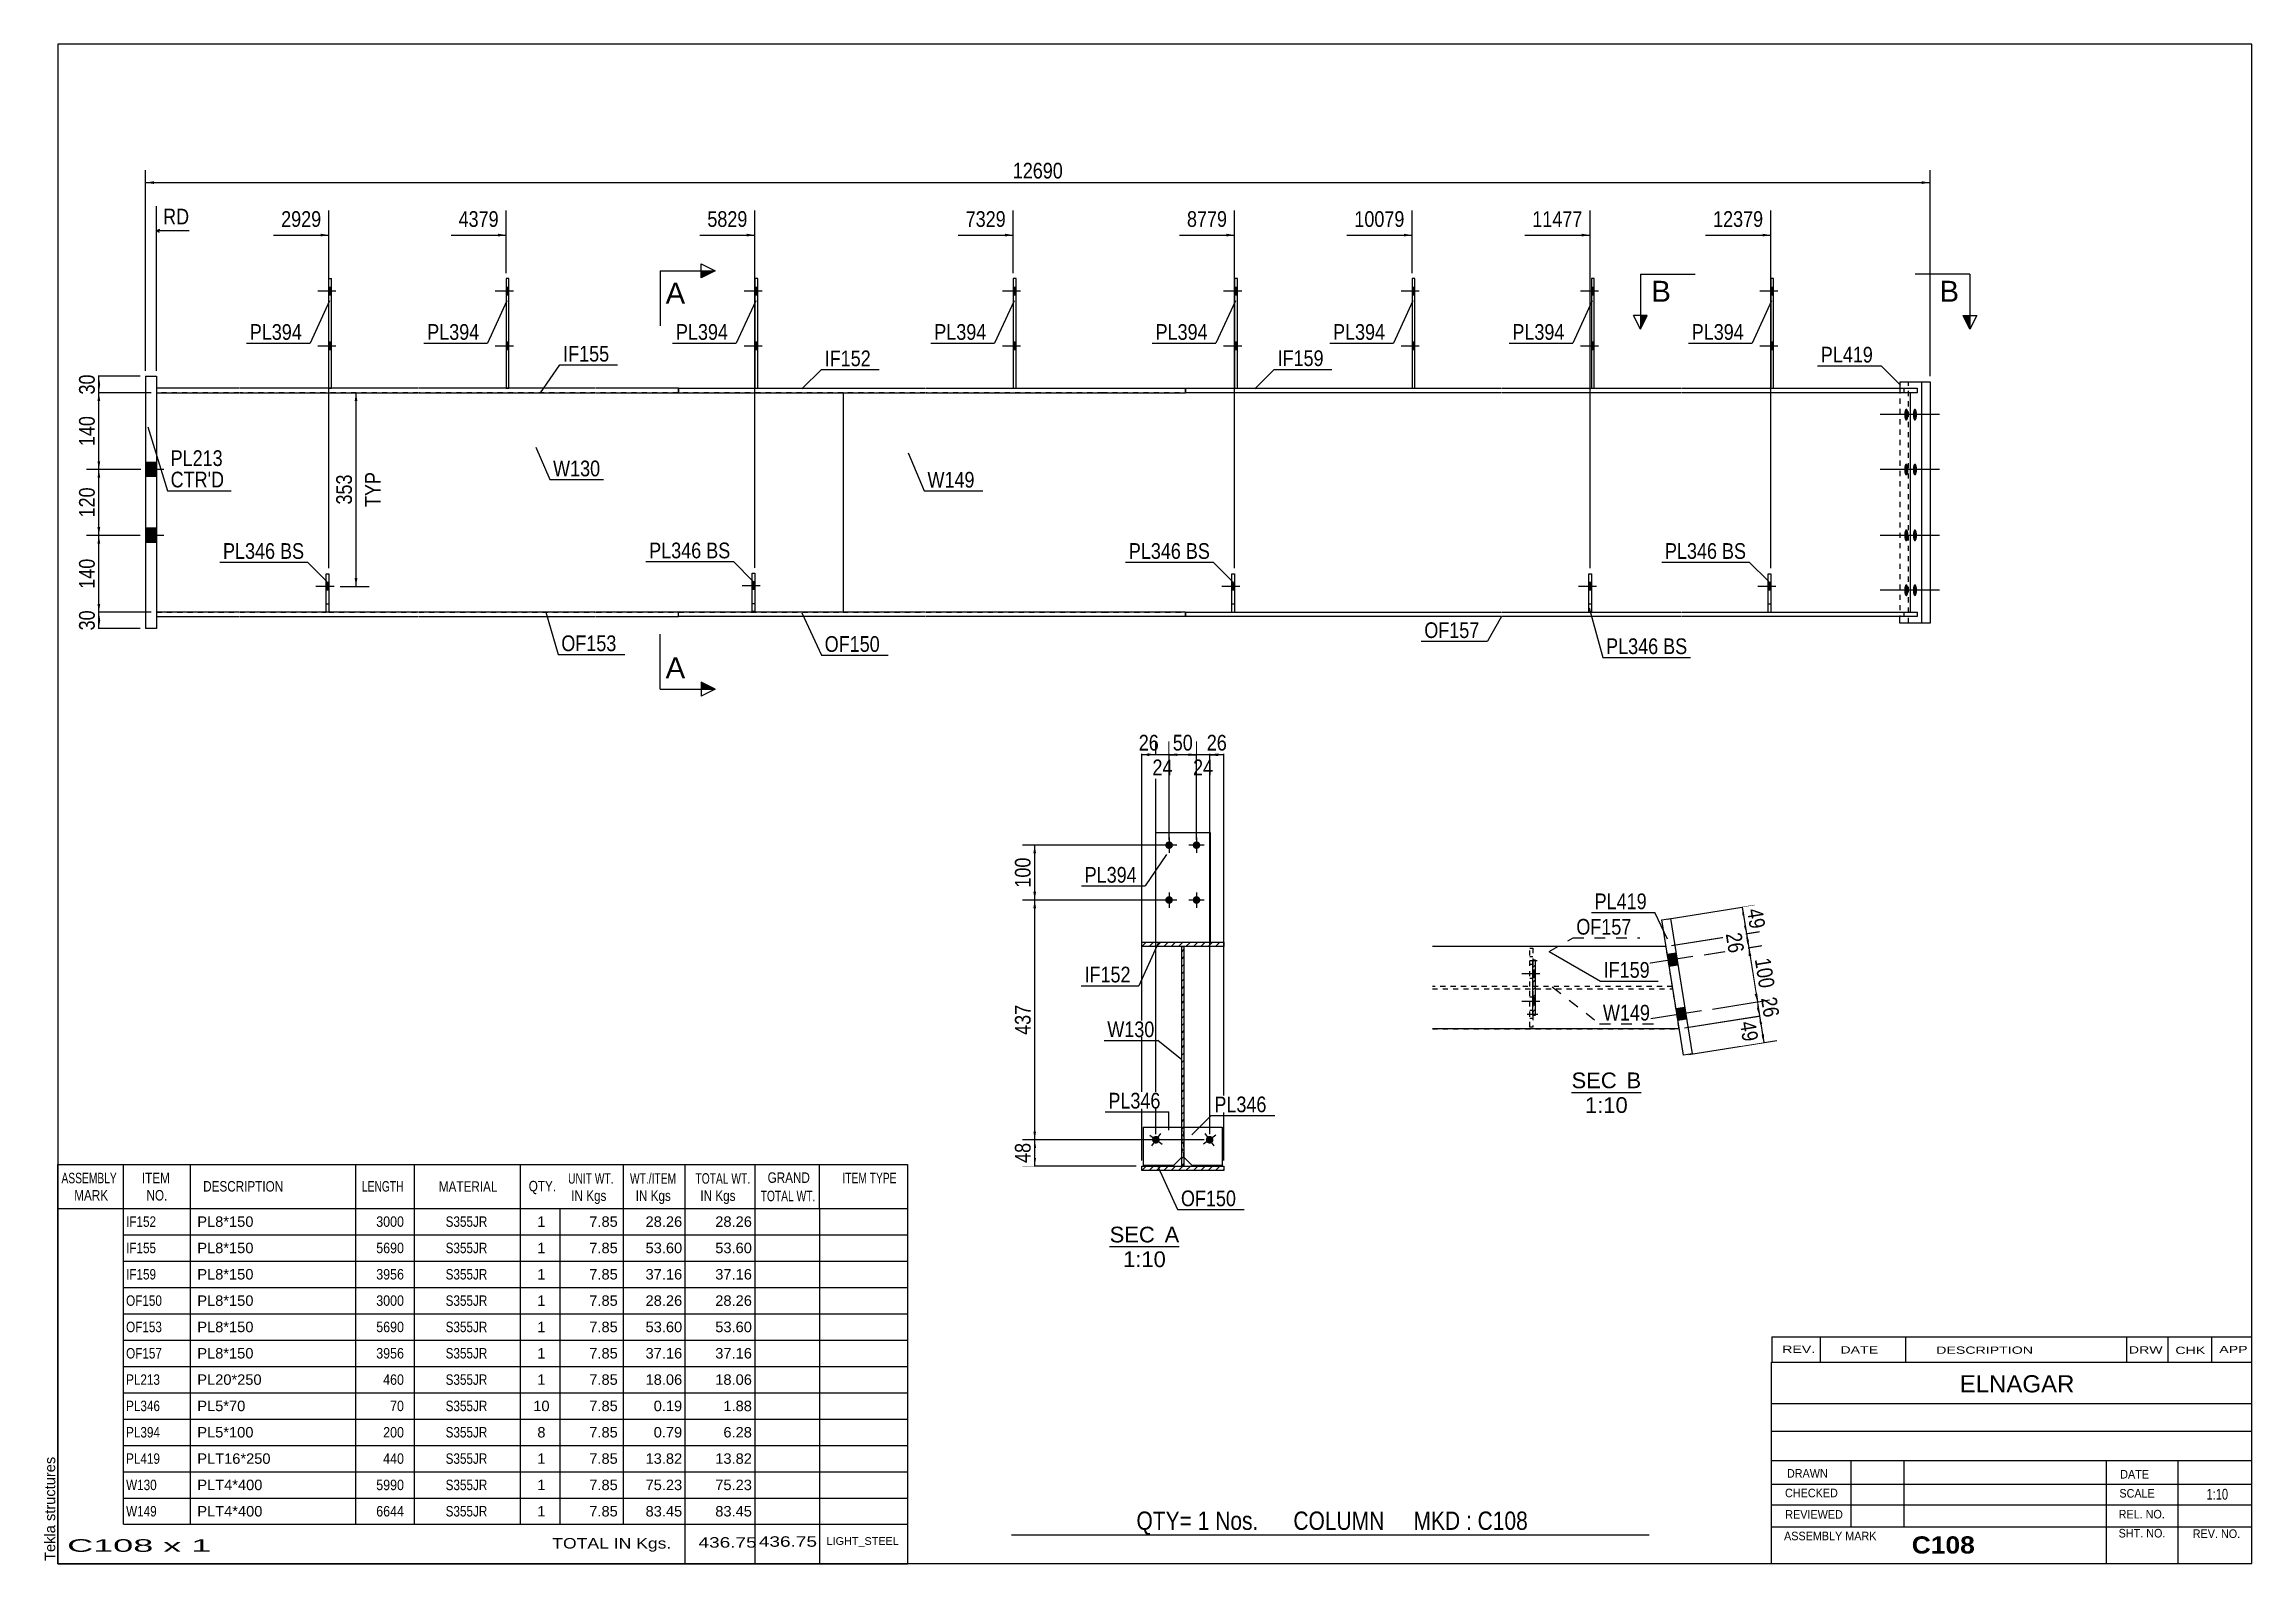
# Model space of a CAD drawing. Header units: millimetres. Extents: x -320 to 83, y -173 to 104.
import ezdxf

# ---------------------------------------------------------------- set-up
doc = ezdxf.new("R2010")
doc.units = ezdxf.units.MM
doc.linetypes.add('DXK_LINE_DOT1', pattern=[1.8814, 0.9407, -0.9407])
doc.linetypes.add('DXK_LINE_DOT2', pattern=[3.9198, 1.9599, -1.9599])
doc.styles.add('Arial', font='ARIAL.TTF', dxfattribs={"height": 0.2})
doc.styles.add('Arial Bold', font='ARIALBD.TTF', dxfattribs={"height": 0.2})
doc.styles.add('Arial Narrow', font='ARIALN.TTF', dxfattribs={"height": 0.2})

# ---------------------------------------------------------------- blocks, each defined once
blk = doc.blocks.new('Unknown-624482571-1210')
at = {"color": 5, "linetype": 'Continuous'}
for p, q in [((82.51, 103.54), (-317.49, 103.54)), ((-317.49, 103.54), (-317.49, -173.46)), ((82.51, -173.46), (82.51, 103.54)), ((-317.49, -173.46), (82.51, -173.46))]:
    blk.add_line(p, q, dxfattribs=at)
at = {"color": 174, "linetype": 'Continuous', "style": 'Arial'}
blk.add_text('Tekla structures', height=1.9102, rotation=90, dxfattribs=at).set_placement((-317.99, -172.96))
blk = doc.blocks.new('Unknown-624482571-12 - 1902')
at = {"color": 1, "linetype": 'Continuous'}
blk.add_line((-125.74, -115.65), (-113.05, -115.65), dxfattribs=at)
at = {"color": 0, "linetype": 'Continuous'}
blk.add_wipeout([(-117.52, -114.9), (-117.52, -111.9), (-125.74, -111.9), (-125.74, -114.9)], dxfattribs=at)
blk.add_wipeout([(-113.05, -114.9), (-113.05, -111.9), (-115.72, -111.9), (-115.72, -114.9)], dxfattribs=at)
blk.add_wipeout([(-115.5, -119.4), (-115.5, -116.4), (-123.29, -116.4), (-123.29, -119.4)], dxfattribs=at)
at = {"color": 136, "linetype": 'Continuous', "style": 'Arial'}
for s, height, p in [('SEC', 2.865, (-125.74, -114.9)), ('A', 2.87, (-115.72, -114.9)), ('1:10', 2.865, (-123.29, -119.4))]:
    blk.add_text(s, height=height, dxfattribs=at).set_placement(p)
blk = doc.blocks.new('Unknown-624482571-13 - 2124')
at = {"color": 1, "linetype": 'Continuous'}
blk.add_line((-41.52, -87.54), (-28.83, -87.54), dxfattribs=at)
at = {"color": 0, "linetype": 'Continuous'}
blk.add_wipeout([(-33.3, -86.79), (-33.3, -83.79), (-41.52, -83.79), (-41.52, -86.79)], dxfattribs=at)
blk.add_wipeout([(-28.83, -86.79), (-28.83, -83.79), (-31.5, -83.79), (-31.5, -86.79)], dxfattribs=at)
blk.add_wipeout([(-31.29, -91.29), (-31.29, -88.29), (-39.07, -88.29), (-39.07, -91.29)], dxfattribs=at)
at = {"color": 136, "linetype": 'Continuous', "style": 'Arial'}
for s, height, p in [('SEC', 2.865, (-41.52, -86.79)), ('B', 2.87, (-31.5, -86.79)), ('1:10', 2.865, (-39.07, -91.29))]:
    blk.add_text(s, height=height, dxfattribs=at).set_placement(p)
blk = doc.blocks.new('Bolt-624482571-1271 - 1262')
at = {"linetype": 'Continuous'}
blk.add_hatch(color=3, dxfattribs=at).paths.add_polyline_path([(-190.4, 4.1), (-190.4, 5.5), (-190.9, 5.5), (-190.9, 4.1)])
at = {"color": 3, "linetype": 'Continuous'}
for p, q in [((-189.45, 4.8), (-192.75, 4.8)), ((-190.4, 5.5), (-190.9, 5.5)), ((-190.4, 4.1), (-190.9, 4.1))]:
    blk.add_line(p, q, dxfattribs=at)
blk = doc.blocks.new('Part-624482571-1328 - 1262')
at = {"color": 2, "linetype": 'Continuous'}
for p, q in [((-70.1, 60.8), (-70.6, 60.8)), ((-70.6, 60.8), (-70.6, 40.8)), ((-70.1, 40.8), (-70.1, 60.8))]:
    blk.add_line(p, q, dxfattribs=at)
at = {"color": 7, "linetype": 'DXK_LINE_DOT1'}
blk.add_line((-70.6, 40.8), (-70.1, 40.8), dxfattribs=at)
blk = doc.blocks.new('Part-624482571-1450 - 1262')
at = {"color": 2, "linetype": 'Continuous'}
for p, q in [((-111.9, 0), (-86.65, 0)), ((-111.9, 0), (-111.9, -0.8)), ((-86.55, 0), (-54.3, 0)), ((-54.2, 0), (-21.6, 0)), ((-21.5, 0), (21.49, 0)), ((21.49, 0), (21.49, -0.8)), ((-86.65, -0.8), (-111.9, -0.8)), ((-54.3, -0.8), (-86.55, -0.8)), ((-21.6, -0.8), (-54.2, -0.8)), ((21.49, -0.8), (-21.5, -0.8))]:
    blk.add_line(p, q, dxfattribs=at)
at = {"color": 7, "linetype": 'DXK_LINE_DOT1'}
blk.add_line((19.11, -0.8), (19.11, 0), dxfattribs=at)
blk = doc.blocks.new('Bolt-624482571-1265 - 1262')
at = {"linetype": 'Continuous'}
for points in [[(-4.7, 57.8), (-4.7, 59.2), (-5.2, 59.2), (-5.2, 57.8)], [(-4.7, 57.8), (-4.7, 59.2), (-5.2, 59.2), (-5.2, 57.8)], [(-4.7, 47.8), (-4.7, 49.2), (-5.2, 49.2), (-5.2, 47.8)], [(-4.7, 47.8), (-4.7, 49.2), (-5.2, 49.2), (-5.2, 47.8)]]:
    blk.add_hatch(color=3, dxfattribs=at).paths.add_polyline_path(points)
at = {"color": 3, "linetype": 'Continuous'}
for p, q in [((-3.9, 58.5), (-7.2, 58.5)), ((-3.9, 58.5), (-7.2, 58.5)), ((-4.7, 59.2), (-5.2, 59.2)), ((-4.7, 59.2), (-5.2, 59.2)), ((-4.7, 57.8), (-5.2, 57.8)), ((-4.7, 57.8), (-5.2, 57.8)), ((-3.9, 48.5), (-7.2, 48.5)), ((-3.9, 48.5), (-7.2, 48.5)), ((-4.7, 49.2), (-5.2, 49.2)), ((-4.7, 49.2), (-5.2, 49.2)), ((-4.7, 47.8), (-5.2, 47.8)), ((-4.7, 47.8), (-5.2, 47.8))]:
    blk.add_line(p, q, dxfattribs=at)
blk = doc.blocks.new('Part-624482571-1395 - 1262')
at = {"color": 2, "linetype": 'Continuous'}
for p, q in [((18.34, 42), (18.34, 40.8)), ((18.34, 42), (23.84, 42)), ((22.26, 42), (22.26, -2)), ((23.84, 42), (23.84, -2)), ((18.34, -2), (18.34, -0.8)), ((23.84, -2), (18.34, -2))]:
    blk.add_line(p, q, dxfattribs=at)
at = {"color": 7, "linetype": 'DXK_LINE_DOT1'}
for p, q in [((18.34, 40.8), (18.34, -0.8)), ((19.92, -2), (19.92, 42))]:
    blk.add_line(p, q, dxfattribs=at)
blk = doc.blocks.new('Bolt-624482571-1268 - 1262')
at = {"linetype": 'Continuous'}
for points in [[(-102.45, 57.8), (-102.45, 59.2), (-102.95, 59.2), (-102.95, 57.8)], [(-102.45, 57.8), (-102.45, 59.2), (-102.95, 59.2), (-102.95, 57.8)], [(-102.45, 47.8), (-102.45, 49.2), (-102.95, 49.2), (-102.95, 47.8)], [(-102.45, 47.8), (-102.45, 49.2), (-102.95, 49.2), (-102.95, 47.8)]]:
    blk.add_hatch(color=3, dxfattribs=at).paths.add_polyline_path(points)
at = {"color": 3, "linetype": 'Continuous'}
for p, q in [((-101.65, 58.5), (-104.95, 58.5)), ((-101.65, 58.5), (-104.95, 58.5)), ((-102.45, 59.2), (-102.95, 59.2)), ((-102.45, 59.2), (-102.95, 59.2)), ((-102.45, 57.8), (-102.95, 57.8)), ((-102.45, 57.8), (-102.95, 57.8)), ((-101.65, 48.5), (-104.95, 48.5)), ((-101.65, 48.5), (-104.95, 48.5)), ((-102.45, 49.2), (-102.95, 49.2)), ((-102.45, 49.2), (-102.95, 49.2)), ((-102.45, 47.8), (-102.95, 47.8)), ((-102.45, 47.8), (-102.95, 47.8))]:
    blk.add_line(p, q, dxfattribs=at)
blk = doc.blocks.new('Bolt-624482571-1518 - 1262')
at = {"linetype": 'Continuous'}
for points in [[(19.9, 36), (19.89, 35.77), (19.87, 35.55), (19.83, 35.35), (19.77, 35.18), (19.71, 35.05), (19.63, 34.95), (19.55, 34.91), (19.47, 34.91), (19.39, 34.95), (19.32, 35.05), (19.25, 35.18), (19.2, 35.35), (19.16, 35.55), (19.13, 35.77), (19.12, 36), (19.13, 36.23), (19.16, 36.45), (19.2, 36.65), (19.25, 36.82), (19.32, 36.95), (19.39, 37.05), (19.47, 37.09), (19.55, 37.09), (19.63, 37.05), (19.71, 36.95), (19.77, 36.82), (19.83, 36.65), (19.87, 36.45), (19.89, 36.23)], [(21.46, 36), (21.45, 35.77), (21.43, 35.55), (21.39, 35.35), (21.34, 35.18), (21.27, 35.05), (21.2, 34.95), (21.12, 34.91), (21.04, 34.91), (20.97, 34.95), (20.89, 35.05), (20.83, 35.18), (20.78, 35.35), (20.74, 35.55), (20.71, 35.77), (20.7, 36), (20.71, 36.23), (20.74, 36.45), (20.78, 36.65), (20.83, 36.82), (20.89, 36.95), (20.97, 37.05), (21.04, 37.09), (21.12, 37.09), (21.2, 37.05), (21.27, 36.95), (21.34, 36.82), (21.39, 36.65), (21.43, 36.45), (21.45, 36.23)], [(19.9, 26), (19.89, 25.77), (19.87, 25.55), (19.83, 25.35), (19.77, 25.18), (19.71, 25.05), (19.63, 24.95), (19.55, 24.91), (19.47, 24.91), (19.39, 24.95), (19.32, 25.05), (19.25, 25.18), (19.2, 25.35), (19.16, 25.55), (19.13, 25.77), (19.12, 26), (19.13, 26.23), (19.16, 26.45), (19.2, 26.65), (19.25, 26.82), (19.32, 26.95), (19.39, 27.05), (19.47, 27.09), (19.55, 27.09), (19.63, 27.05), (19.71, 26.95), (19.77, 26.82), (19.83, 26.65), (19.87, 26.45), (19.89, 26.23)], [(21.46, 26), (21.45, 25.77), (21.43, 25.55), (21.39, 25.35), (21.34, 25.18), (21.27, 25.05), (21.2, 24.95), (21.12, 24.91), (21.04, 24.91), (20.97, 24.95), (20.89, 25.05), (20.83, 25.18), (20.78, 25.35), (20.74, 25.55), (20.71, 25.77), (20.7, 26), (20.71, 26.23), (20.74, 26.45), (20.78, 26.65), (20.83, 26.82), (20.89, 26.95), (20.97, 27.05), (21.04, 27.09), (21.12, 27.09), (21.2, 27.05), (21.27, 26.95), (21.34, 26.82), (21.39, 26.65), (21.43, 26.45), (21.45, 26.23)], [(19.9, 14), (19.89, 13.77), (19.87, 13.55), (19.83, 13.35), (19.77, 13.18), (19.71, 13.05), (19.63, 12.95), (19.55, 12.91), (19.47, 12.91), (19.39, 12.95), (19.32, 13.05), (19.25, 13.18), (19.2, 13.35), (19.16, 13.55), (19.13, 13.77), (19.12, 14), (19.13, 14.23), (19.16, 14.45), (19.2, 14.65), (19.25, 14.82), (19.32, 14.95), (19.39, 15.05), (19.47, 15.09), (19.55, 15.09), (19.63, 15.05), (19.71, 14.95), (19.77, 14.82), (19.83, 14.65), (19.87, 14.45), (19.89, 14.23)], [(21.46, 14), (21.45, 13.77), (21.43, 13.55), (21.39, 13.35), (21.34, 13.18), (21.27, 13.05), (21.2, 12.95), (21.12, 12.91), (21.04, 12.91), (20.97, 12.95), (20.89, 13.05), (20.83, 13.18), (20.78, 13.35), (20.74, 13.55), (20.71, 13.77), (20.7, 14), (20.71, 14.23), (20.74, 14.45), (20.78, 14.65), (20.83, 14.82), (20.89, 14.95), (20.97, 15.05), (21.04, 15.09), (21.12, 15.09), (21.2, 15.05), (21.27, 14.95), (21.34, 14.82), (21.39, 14.65), (21.43, 14.45), (21.45, 14.23)], [(19.9, 4), (19.89, 3.77), (19.87, 3.55), (19.83, 3.35), (19.77, 3.18), (19.71, 3.05), (19.63, 2.95), (19.55, 2.91), (19.47, 2.91), (19.39, 2.95), (19.32, 3.05), (19.25, 3.18), (19.2, 3.35), (19.16, 3.55), (19.13, 3.77), (19.12, 4), (19.13, 4.23), (19.16, 4.45), (19.2, 4.65), (19.25, 4.82), (19.32, 4.95), (19.39, 5.05), (19.47, 5.09), (19.55, 5.09), (19.63, 5.05), (19.71, 4.95), (19.77, 4.82), (19.83, 4.65), (19.87, 4.45), (19.89, 4.23)], [(21.46, 4), (21.45, 3.77), (21.43, 3.55), (21.39, 3.35), (21.34, 3.18), (21.27, 3.05), (21.2, 2.95), (21.12, 2.91), (21.04, 2.91), (20.97, 2.95), (20.89, 3.05), (20.83, 3.18), (20.78, 3.35), (20.74, 3.55), (20.71, 3.77), (20.7, 4), (20.71, 4.23), (20.74, 4.45), (20.78, 4.65), (20.83, 4.82), (20.89, 4.95), (20.97, 5.05), (21.04, 5.09), (21.12, 5.09), (21.2, 5.05), (21.27, 4.95), (21.34, 4.82), (21.39, 4.65), (21.43, 4.45), (21.45, 4.23)]]:
    blk.add_hatch(color=3, dxfattribs=at).paths.add_polyline_path(points)
at = {"color": 3, "linetype": 'Continuous'}
for p, q in [((24, 36), (14.77, 36)), ((25.57, 36), (16.34, 36)), ((24, 26), (14.77, 26)), ((25.57, 26), (16.34, 26)), ((24, 14), (14.77, 14)), ((25.57, 14), (16.34, 14)), ((24, 4), (14.77, 4)), ((25.57, 4), (16.34, 4))]:
    blk.add_line(p, q, dxfattribs=at)
blk = doc.blocks.new('Bolt-624482571-1269 - 1262')
at = {"linetype": 'Continuous'}
for points in [[(-142.8, 57.8), (-142.8, 59.2), (-143.3, 59.2), (-143.3, 57.8)], [(-142.8, 57.8), (-142.8, 59.2), (-143.3, 59.2), (-143.3, 57.8)], [(-142.8, 47.8), (-142.8, 49.2), (-143.3, 49.2), (-143.3, 47.8)], [(-142.8, 47.8), (-142.8, 49.2), (-143.3, 49.2), (-143.3, 47.8)]]:
    blk.add_hatch(color=3, dxfattribs=at).paths.add_polyline_path(points)
at = {"color": 3, "linetype": 'Continuous'}
for p, q in [((-142, 58.5), (-145.3, 58.5)), ((-142, 58.5), (-145.3, 58.5)), ((-142.8, 59.2), (-143.3, 59.2)), ((-142.8, 59.2), (-143.3, 59.2)), ((-142.8, 57.8), (-143.3, 57.8)), ((-142.8, 57.8), (-143.3, 57.8)), ((-142, 48.5), (-145.3, 48.5)), ((-142, 48.5), (-145.3, 48.5)), ((-142.8, 49.2), (-143.3, 49.2)), ((-142.8, 49.2), (-143.3, 49.2)), ((-142.8, 47.8), (-143.3, 47.8)), ((-142.8, 47.8), (-143.3, 47.8))]:
    blk.add_line(p, q, dxfattribs=at)
blk = doc.blocks.new('Bolt-624482571-1270 - 1262')
at = {"color": 3, "linetype": 'DXK_LINE_DOT2'}
for p, q in [((-189.45, 4.8), (-192.75, 4.8)), ((-190.4, 5.5), (-190.9, 5.5)), ((-190.4, 4.1), (-190.9, 4.1))]:
    blk.add_line(p, q, dxfattribs=at)
blk = doc.blocks.new('Part-624482571-1648 - 1262')
at = {"color": 7, "linetype": 'DXK_LINE_DOT1'}
for p, q in [((-103.45, 0), (-103.45, 7)), ((-103.45, 7), (-102.95, 7)), ((-102.95, 7), (-102.95, 0)), ((-103.45, 1.5), (-102.95, 1.5))]:
    blk.add_line(p, q, dxfattribs=at)
blk = doc.blocks.new('Part-624482571-1641 - 1262')
at = {"color": 7, "linetype": 'DXK_LINE_DOT1'}
for p, q in [((-5.7, 0), (-5.7, 7)), ((-5.7, 7), (-5.2, 7)), ((-5.2, 7), (-5.2, 0)), ((-5.7, 1.5), (-5.2, 1.5))]:
    blk.add_line(p, q, dxfattribs=at)
blk = doc.blocks.new('Part-624482571-1304 - 1262')
at = {"color": 2, "linetype": 'Continuous'}
for p, q in [((-189.9, 60.8), (-190.4, 60.8)), ((-190.4, 60.8), (-190.4, 40.8)), ((-189.9, 40.8), (-189.9, 60.8))]:
    blk.add_line(p, q, dxfattribs=at)
at = {"color": 7, "linetype": 'DXK_LINE_DOT1'}
blk.add_line((-190.4, 40.8), (-189.9, 40.8), dxfattribs=at)
blk = doc.blocks.new('Part-624482571-1544 - 1262')
at = {"color": 7, "linetype": 'DXK_LINE_DOT1'}
for p, q in [((-190.9, 0.1), (-190.9, 7.1)), ((-190.9, 7.1), (-190.4, 7.1)), ((-190.4, 7.1), (-190.4, 0.1)), ((-190.4, 0.1), (-190.9, 0.1))]:
    blk.add_line(p, q, dxfattribs=at)
blk = doc.blocks.new('Bolt-624482571-1305 - 1262')
at = {"linetype": 'Continuous'}
for points in [[(-189.9, 57.8), (-189.9, 59.2), (-190.4, 59.2), (-190.4, 57.8)], [(-189.9, 57.8), (-189.9, 59.2), (-190.4, 59.2), (-190.4, 57.8)], [(-189.9, 47.8), (-189.9, 49.2), (-190.4, 49.2), (-190.4, 47.8)], [(-189.9, 47.8), (-189.9, 49.2), (-190.4, 49.2), (-190.4, 47.8)]]:
    blk.add_hatch(color=3, dxfattribs=at).paths.add_polyline_path(points)
at = {"color": 3, "linetype": 'Continuous'}
for p, q in [((-189.1, 58.5), (-192.4, 58.5)), ((-189.1, 58.5), (-192.4, 58.5)), ((-189.9, 59.2), (-190.4, 59.2)), ((-189.9, 59.2), (-190.4, 59.2)), ((-189.9, 57.8), (-190.4, 57.8)), ((-189.9, 57.8), (-190.4, 57.8)), ((-189.1, 48.5), (-192.4, 48.5)), ((-189.1, 48.5), (-192.4, 48.5)), ((-189.9, 49.2), (-190.4, 49.2)), ((-189.9, 49.2), (-190.4, 49.2)), ((-189.9, 47.8), (-190.4, 47.8)), ((-189.9, 47.8), (-190.4, 47.8))]:
    blk.add_line(p, q, dxfattribs=at)
blk = doc.blocks.new('Part-624482571-1315 - 1262')
at = {"color": 2, "linetype": 'Continuous'}
for p, q in [((-268.1, 40.8), (-268.1, 60.8)), ((-268.1, 60.8), (-267.6, 60.8)), ((-267.6, 40.8), (-267.6, 60.8))]:
    blk.add_line(p, q, dxfattribs=at)
at = {"color": 7, "linetype": 'DXK_LINE_DOT1'}
blk.add_line((-268.1, 40.8), (-267.6, 40.8), dxfattribs=at)
blk = doc.blocks.new('Part-624482571-1653 - 1262')
at = {"color": 2, "linetype": 'Continuous'}
for p, q in [((-103.45, 0), (-103.45, 7)), ((-103.45, 7), (-102.95, 7)), ((-102.95, 7), (-102.95, 0))]:
    blk.add_line(p, q, dxfattribs=at)
blk = doc.blocks.new('Bolt-624482571-1316 - 1262')
at = {"linetype": 'Continuous'}
for points in [[(-267.6, 57.8), (-267.6, 59.2), (-268.1, 59.2), (-268.1, 57.8)], [(-267.6, 57.8), (-267.6, 59.2), (-268.1, 59.2), (-268.1, 57.8)], [(-267.6, 47.8), (-267.6, 49.2), (-268.1, 49.2), (-268.1, 47.8)], [(-267.6, 47.8), (-267.6, 49.2), (-268.1, 49.2), (-268.1, 47.8)]]:
    blk.add_hatch(color=3, dxfattribs=at).paths.add_polyline_path(points)
at = {"color": 3, "linetype": 'Continuous'}
for p, q in [((-266.8, 58.5), (-270.1, 58.5)), ((-266.8, 58.5), (-270.1, 58.5)), ((-267.6, 59.2), (-268.1, 59.2)), ((-267.6, 59.2), (-268.1, 59.2)), ((-267.6, 57.8), (-268.1, 57.8)), ((-267.6, 57.8), (-268.1, 57.8)), ((-266.8, 48.5), (-270.1, 48.5)), ((-266.8, 48.5), (-270.1, 48.5)), ((-267.6, 49.2), (-268.1, 49.2)), ((-267.6, 49.2), (-268.1, 49.2)), ((-267.6, 47.8), (-268.1, 47.8)), ((-267.6, 47.8), (-268.1, 47.8))]:
    blk.add_line(p, q, dxfattribs=at)
blk = doc.blocks.new('Bolt-624482571-1317 - 1262')
at = {"linetype": 'Continuous'}
blk.add_hatch(color=3, dxfattribs=at).paths.add_polyline_path([(-268.1, 4), (-268.1, 5.4), (-268.6, 5.4), (-268.6, 4)])
at = {"color": 3, "linetype": 'Continuous'}
for p, q in [((-267.15, 4.7), (-270.45, 4.7)), ((-268.1, 5.4), (-268.6, 5.4)), ((-268.1, 4), (-268.6, 4))]:
    blk.add_line(p, q, dxfattribs=at)
blk = doc.blocks.new('Bolt-624482571-1318 - 1262')
at = {"color": 3, "linetype": 'DXK_LINE_DOT2'}
for p, q in [((-267.15, 4.7), (-270.45, 4.7)), ((-268.1, 5.4), (-268.6, 5.4)), ((-268.1, 4), (-268.6, 4))]:
    blk.add_line(p, q, dxfattribs=at)
blk = doc.blocks.new('Bolt-624482571-1654 - 1262')
at = {"linetype": 'Continuous'}
blk.add_hatch(color=3, dxfattribs=at).paths.add_polyline_path([(-102.95, 4), (-102.95, 5.4), (-103.45, 5.4), (-103.45, 4)])
at = {"color": 3, "linetype": 'Continuous'}
for p, q in [((-102, 4.7), (-105.3, 4.7)), ((-102.95, 5.4), (-103.45, 5.4)), ((-102.95, 4), (-103.45, 4))]:
    blk.add_line(p, q, dxfattribs=at)
blk = doc.blocks.new('Part-624482571-1516 - 1262')
at = {"color": 2, "linetype": 'Continuous'}
for p, q in [((-111.9, 40.8), (-86.65, 40.8)), ((-111.9, 40.8), (-111.9, 40)), ((-86.55, 40.8), (-54.3, 40.8)), ((-54.2, 40.8), (-21.6, 40.8)), ((-21.5, 40.8), (21.49, 40.8)), ((21.49, 40.8), (21.49, 40)), ((-86.65, 40), (-111.9, 40)), ((-54.3, 40), (-86.55, 40)), ((-21.6, 40), (-54.2, 40)), ((21.49, 40), (-21.5, 40))]:
    blk.add_line(p, q, dxfattribs=at)
at = {"color": 7, "linetype": 'DXK_LINE_DOT1'}
blk.add_line((19.11, 40), (19.11, 40.8), dxfattribs=at)
blk = doc.blocks.new('Bolt-624482571-1329 - 1262')
at = {"linetype": 'Continuous'}
for points in [[(-70.1, 57.8), (-70.1, 59.2), (-70.6, 59.2), (-70.6, 57.8)], [(-70.1, 57.8), (-70.1, 59.2), (-70.6, 59.2), (-70.6, 57.8)], [(-70.1, 47.8), (-70.1, 49.2), (-70.6, 49.2), (-70.6, 47.8)], [(-70.1, 47.8), (-70.1, 49.2), (-70.6, 49.2), (-70.6, 47.8)]]:
    blk.add_hatch(color=3, dxfattribs=at).paths.add_polyline_path(points)
at = {"color": 3, "linetype": 'Continuous'}
for p, q in [((-69.3, 58.5), (-72.6, 58.5)), ((-69.3, 58.5), (-72.6, 58.5)), ((-70.1, 59.2), (-70.6, 59.2)), ((-70.1, 59.2), (-70.6, 59.2)), ((-70.1, 57.8), (-70.6, 57.8)), ((-70.1, 57.8), (-70.6, 57.8)), ((-69.3, 48.5), (-72.6, 48.5)), ((-69.3, 48.5), (-72.6, 48.5)), ((-70.1, 49.2), (-70.6, 49.2)), ((-70.1, 49.2), (-70.6, 49.2)), ((-70.1, 47.8), (-70.6, 47.8)), ((-70.1, 47.8), (-70.6, 47.8))]:
    blk.add_line(p, q, dxfattribs=at)
blk = doc.blocks.new('Part-624482571-1351 - 1262')
at = {"color": 2, "linetype": 'Continuous'}
for p, q in [((-268.6, 0), (-268.6, 7)), ((-268.6, 7), (-268.1, 7)), ((-268.1, 7), (-268.1, 0))]:
    blk.add_line(p, q, dxfattribs=at)
at = {"color": 7, "linetype": 'DXK_LINE_DOT1'}
for p, q in [((-268.6, 1.5), (-268.1, 1.5)), ((-268.1, 0), (-268.6, 0))]:
    blk.add_line(p, q, dxfattribs=at)
blk = doc.blocks.new('Part-624482571-1373 - 1262')
at = {"color": 7, "linetype": 'DXK_LINE_DOT1'}
for p, q in [((-268.6, 0), (-268.6, 7)), ((-268.6, 7), (-268.1, 7)), ((-268.1, 7), (-268.1, 0))]:
    blk.add_line(p, q, dxfattribs=at)
blk = doc.blocks.new('Bolt-624482571-1642 - 1262')
at = {"linetype": 'Continuous'}
blk.add_hatch(color=3, dxfattribs=at).paths.add_polyline_path([(-5.2, 4), (-5.2, 5.4), (-5.7, 5.4), (-5.7, 4)])
at = {"color": 3, "linetype": 'Continuous'}
for p, q in [((-4.25, 4.7), (-7.55, 4.7)), ((-5.2, 5.4), (-5.7, 5.4)), ((-5.2, 4), (-5.7, 4))]:
    blk.add_line(p, q, dxfattribs=at)
blk = doc.blocks.new('Part-624482571-1417 - 1262')
at = {"color": 2, "linetype": 'Continuous'}
for p, q in [((-204.35, -0.8), (-204.35, 0)), ((-159.35, 0), (-204.35, 0)), ((-127, 0), (-159.25, 0)), ((-111.9, 0), (-126.9, 0)), ((-111.9, -0.8), (-111.9, 0)), ((-159.35, -0.8), (-204.35, -0.8)), ((-127, -0.8), (-159.25, -0.8)), ((-111.9, -0.8), (-126.9, -0.8))]:
    blk.add_line(p, q, dxfattribs=at)
blk = doc.blocks.new('Part-624482571-1539 - 1262')
at = {"color": 2, "linetype": 'Continuous'}
for p, q in [((-190.9, 0.1), (-190.9, 7.1)), ((-190.9, 7.1), (-190.4, 7.1)), ((-190.4, 7.1), (-190.4, 0.1)), ((-190.4, 0.1), (-190.9, 0.1))]:
    blk.add_line(p, q, dxfattribs=at)
at = {"color": 7, "linetype": 'DXK_LINE_DOT1'}
blk.add_line((-190.9, 1.6), (-190.4, 1.6), dxfattribs=at)
blk = doc.blocks.new('Bolt-624482571-1624 - 1262')
at = {"linetype": 'Continuous'}
for points in [[(-235.25, 57.8), (-235.25, 59.2), (-235.75, 59.2), (-235.75, 57.8)], [(-235.25, 57.8), (-235.25, 59.2), (-235.75, 59.2), (-235.75, 57.8)], [(-235.25, 47.8), (-235.25, 49.2), (-235.75, 49.2), (-235.75, 47.8)], [(-235.25, 47.8), (-235.25, 49.2), (-235.75, 49.2), (-235.75, 47.8)]]:
    blk.add_hatch(color=3, dxfattribs=at).paths.add_polyline_path(points)
at = {"color": 3, "linetype": 'Continuous'}
for p, q in [((-234.45, 58.5), (-237.75, 58.5)), ((-234.45, 58.5), (-237.75, 58.5)), ((-235.25, 59.2), (-235.75, 59.2)), ((-235.25, 59.2), (-235.75, 59.2)), ((-235.25, 57.8), (-235.75, 57.8)), ((-235.25, 57.8), (-235.75, 57.8)), ((-234.45, 48.5), (-237.75, 48.5)), ((-234.45, 48.5), (-237.75, 48.5)), ((-235.25, 49.2), (-235.75, 49.2)), ((-235.25, 49.2), (-235.75, 49.2)), ((-235.25, 47.8), (-235.75, 47.8)), ((-235.25, 47.8), (-235.75, 47.8))]:
    blk.add_line(p, q, dxfattribs=at)
blk = doc.blocks.new('Part-624482571-1449 - 1262')
at = {"color": 2, "linetype": 'Continuous'}
for p, q in [((-284.5, 0), (-299.5, 0)), ((-251.8, 0), (-284.4, 0)), ((-219.45, 0), (-251.7, 0)), ((-204.35, 0), (-219.35, 0)), ((-204.35, -0.8), (-204.35, 0)), ((-299.5, -0.8), (-284.5, -0.8)), ((-284.4, -0.8), (-251.8, -0.8)), ((-251.7, -0.8), (-219.45, -0.8)), ((-219.35, -0.8), (-204.35, -0.8))]:
    blk.add_line(p, q, dxfattribs=at)
at = {"color": 7, "linetype": 'DXK_LINE_DOT1'}
blk.add_line((-299.5, 0), (-299.5, -0.8), dxfattribs=at)
blk = doc.blocks.new('Part-624482571-1613 - 1262')
at = {"color": 2, "linetype": 'Continuous'}
for p, q in [((-204.35, 40.8), (-159.35, 40.8)), ((-204.35, 40.8), (-204.35, 40)), ((-159.25, 40.8), (-127, 40.8)), ((-126.9, 40.8), (-111.9, 40.8)), ((-111.9, 40), (-111.9, 40.8)), ((-204.35, 40), (-159.35, 40)), ((-159.25, 40), (-127, 40)), ((-126.9, 40), (-111.9, 40))]:
    blk.add_line(p, q, dxfattribs=at)
blk = doc.blocks.new('Part-624482571-1549 - 1262')
at = {"color": 2, "linetype": 'Continuous'}
for p, q in [((-142.8, 60.8), (-143.3, 60.8)), ((-143.3, 60.8), (-143.3, 40.8)), ((-142.8, 40.8), (-142.8, 60.8))]:
    blk.add_line(p, q, dxfattribs=at)
at = {"color": 7, "linetype": 'DXK_LINE_DOT1'}
blk.add_line((-143.3, 40.8), (-142.8, 40.8), dxfattribs=at)
blk = doc.blocks.new('Part-624482571-1472 - 1262')
at = {"color": 2, "linetype": 'Continuous'}
for p, q in [((-174.35, 40), (-174.35, 0)), ((20.27, 0), (20.27, 40))]:
    blk.add_line(p, q, dxfattribs=at)
at = {"color": 7, "linetype": 'DXK_LINE_DOT1'}
for p, q in [((-159.35, 40), (-174.35, 40)), ((-127, 40), (-159.25, 40)), ((-86.65, 40), (-126.9, 40)), ((-54.3, 40), (-86.55, 40)), ((-21.6, 40), (-54.2, 40)), ((20.27, 40), (-21.5, 40)), ((-174.35, 0), (-159.35, 0)), ((-159.25, 0), (-127, 0)), ((-126.9, 0), (-86.65, 0)), ((-86.55, 0), (-54.3, 0)), ((-54.2, 0), (-21.6, 0)), ((-21.5, 0), (20.27, 0))]:
    blk.add_line(p, q, dxfattribs=at)
blk = doc.blocks.new('Part-624482571-1623 - 1262')
at = {"color": 2, "linetype": 'Continuous'}
for p, q in [((-235.25, 60.8), (-235.75, 60.8)), ((-235.75, 60.8), (-235.75, 40.8)), ((-235.25, 40.8), (-235.25, 60.8))]:
    blk.add_line(p, q, dxfattribs=at)
at = {"color": 7, "linetype": 'DXK_LINE_DOT1'}
blk.add_line((-235.75, 40.8), (-235.25, 40.8), dxfattribs=at)
blk = doc.blocks.new('Part-624482571-1494 - 1262')
at = {"color": 2, "linetype": 'Continuous'}
for p, q in [((-284.5, 40.8), (-299.5, 40.8)), ((-251.8, 40.8), (-284.4, 40.8)), ((-219.45, 40.8), (-251.7, 40.8)), ((-204.35, 40.8), (-219.35, 40.8)), ((-204.35, 40), (-204.35, 40.8)), ((-299.5, 40), (-284.5, 40)), ((-284.4, 40), (-251.8, 40)), ((-251.7, 40), (-219.45, 40)), ((-219.35, 40), (-204.35, 40))]:
    blk.add_line(p, q, dxfattribs=at)
at = {"color": 7, "linetype": 'DXK_LINE_DOT1'}
blk.add_line((-299.5, 40.8), (-299.5, 40), dxfattribs=at)
blk = doc.blocks.new('Bolt-624482571-1517 - 1262')
at = {"linetype": 'Continuous'}
for points in [[(-299.5, 24.7), (-299.5, 27.3), (-301.5, 27.3), (-301.5, 24.7)], [(-299.5, 24.7), (-299.5, 27.3), (-301.5, 27.3), (-301.5, 24.7)], [(-299.5, 12.7), (-299.5, 15.3), (-301.5, 15.3), (-301.5, 12.7)], [(-299.5, 12.7), (-299.5, 15.3), (-301.5, 15.3), (-301.5, 12.7)]]:
    blk.add_hatch(color=3, dxfattribs=at).paths.add_polyline_path(points)
at = {"color": 3, "linetype": 'Continuous'}
for p, q in [((-299.5, 27.3), (-301.5, 27.3)), ((-299.5, 27.3), (-301.5, 27.3)), ((-298.2, 26), (-301.5, 26)), ((-298.2, 26), (-301.5, 26)), ((-299.5, 24.7), (-301.5, 24.7)), ((-299.5, 24.7), (-301.5, 24.7)), ((-299.5, 15.3), (-301.5, 15.3)), ((-299.5, 15.3), (-301.5, 15.3)), ((-298.2, 14), (-301.5, 14)), ((-298.2, 14), (-301.5, 14)), ((-299.5, 12.7), (-301.5, 12.7)), ((-299.5, 12.7), (-301.5, 12.7))]:
    blk.add_line(p, q, dxfattribs=at)
blk = doc.blocks.new('Part-624482571-1534 - 1262')
at = {"color": 7, "linetype": 'DXK_LINE_DOT1'}
for p, q in [((-284.5, 40), (-299.5, 40)), ((-299.5, 40), (-299.5, 0)), ((-251.8, 40), (-284.4, 40)), ((-219.45, 40), (-251.7, 40)), ((-174.35, 40), (-219.35, 40)), ((-299.5, 0), (-284.5, 0)), ((-284.4, 0), (-268.6, 0)), ((-268.1, 0), (-251.8, 0)), ((-251.7, 0), (-219.45, 0)), ((-219.35, 0), (-174.35, 0))]:
    blk.add_line(p, q, dxfattribs=at)
at = {"color": 2, "linetype": 'Continuous'}
blk.add_line((-174.35, 40), (-174.35, 0), dxfattribs=at)
blk = doc.blocks.new('Part-624482571-1554 - 1262')
at = {"color": 2, "linetype": 'Continuous'}
for p, q in [((-102.45, 60.8), (-102.95, 60.8)), ((-102.95, 60.8), (-102.95, 40.8)), ((-102.45, 40.8), (-102.45, 60.8))]:
    blk.add_line(p, q, dxfattribs=at)
at = {"color": 7, "linetype": 'DXK_LINE_DOT1'}
blk.add_line((-102.95, 40.8), (-102.45, 40.8), dxfattribs=at)
blk = doc.blocks.new('Part-624482571-1569 - 1262')
at = {"color": 2, "linetype": 'Continuous'}
for p, q in [((-4.7, 60.8), (-5.2, 60.8)), ((-5.2, 60.8), (-5.2, 40.8)), ((-4.7, 40.8), (-4.7, 60.8))]:
    blk.add_line(p, q, dxfattribs=at)
at = {"color": 7, "linetype": 'DXK_LINE_DOT1'}
blk.add_line((-5.2, 40.8), (-4.7, 40.8), dxfattribs=at)
blk = doc.blocks.new('Bolt-624482571-1655 - 1262')
at = {"color": 3, "linetype": 'DXK_LINE_DOT2'}
for p, q in [((-102, 4.7), (-105.3, 4.7)), ((-102.95, 5.4), (-103.45, 5.4)), ((-102.95, 4), (-103.45, 4))]:
    blk.add_line(p, q, dxfattribs=at)
blk = doc.blocks.new('Part-624482571-1591 - 1262')
at = {"color": 2, "linetype": 'Continuous'}
for p, q in [((-301.5, 43), (-299.5, 43)), ((-301.5, 43), (-301.5, -3)), ((-299.5, 43), (-299.5, -3)), ((-299.5, -3), (-301.5, -3))]:
    blk.add_line(p, q, dxfattribs=at)
blk = doc.blocks.new('Bolt-624482571-1643 - 1262')
at = {"color": 3, "linetype": 'DXK_LINE_DOT2'}
for p, q in [((-5.2, 5.4), (-5.7, 5.4)), ((-4.4, 4.7), (-5.7, 4.7)), ((-5.2, 4), (-5.7, 4))]:
    blk.add_line(p, q, dxfattribs=at)
blk = doc.blocks.new('Part-624482571-3120 - 1262')
at = {"color": 2, "linetype": 'Continuous'}
for p, q in [((-5.7, 0), (-5.7, 7)), ((-5.7, 7), (-5.2, 7)), ((-5.2, 7), (-5.2, 0))]:
    blk.add_line(p, q, dxfattribs=at)
blk = doc.blocks.new('Part-624482571-5686 - 1262')
at = {"color": 2, "linetype": 'Continuous'}
for p, q in [((-37.4, 60.8), (-37.9, 60.8)), ((-37.9, 60.8), (-37.9, 40.8)), ((-37.4, 40.8), (-37.4, 60.8))]:
    blk.add_line(p, q, dxfattribs=at)
at = {"color": 7, "linetype": 'DXK_LINE_DOT1'}
blk.add_line((-37.9, 40.8), (-37.4, 40.8), dxfattribs=at)
blk = doc.blocks.new('Part-624482571-5687 - 1262')
at = {"color": 7, "linetype": 'DXK_LINE_DOT1'}
for p, q in [((-38.4, 0), (-38.4, 7)), ((-38.4, 7), (-37.9, 7)), ((-37.9, 7), (-37.9, 0)), ((-38.4, 1.5), (-37.9, 1.5))]:
    blk.add_line(p, q, dxfattribs=at)
blk = doc.blocks.new('Part-624482571-5690 - 1262')
at = {"color": 2, "linetype": 'Continuous'}
for p, q in [((-38.4, 0), (-38.4, 7)), ((-38.4, 7), (-37.9, 7)), ((-37.9, 7), (-37.9, 0))]:
    blk.add_line(p, q, dxfattribs=at)
blk = doc.blocks.new('Bolt-624482571-5693 - 1262')
at = {"linetype": 'Continuous'}
for points in [[(-37.4, 57.8), (-37.4, 59.2), (-37.9, 59.2), (-37.9, 57.8)], [(-37.4, 57.8), (-37.4, 59.2), (-37.9, 59.2), (-37.9, 57.8)], [(-37.4, 47.8), (-37.4, 49.2), (-37.9, 49.2), (-37.9, 47.8)], [(-37.4, 47.8), (-37.4, 49.2), (-37.9, 49.2), (-37.9, 47.8)]]:
    blk.add_hatch(color=3, dxfattribs=at).paths.add_polyline_path(points)
at = {"color": 3, "linetype": 'Continuous'}
for p, q in [((-36.6, 58.5), (-39.9, 58.5)), ((-36.6, 58.5), (-39.9, 58.5)), ((-37.4, 59.2), (-37.9, 59.2)), ((-37.4, 59.2), (-37.9, 59.2)), ((-37.4, 57.8), (-37.9, 57.8)), ((-37.4, 57.8), (-37.9, 57.8)), ((-36.6, 48.5), (-39.9, 48.5)), ((-36.6, 48.5), (-39.9, 48.5)), ((-37.4, 49.2), (-37.9, 49.2)), ((-37.4, 49.2), (-37.9, 49.2)), ((-37.4, 47.8), (-37.9, 47.8)), ((-37.4, 47.8), (-37.9, 47.8))]:
    blk.add_line(p, q, dxfattribs=at)
blk = doc.blocks.new('Bolt-624482571-5694 - 1262')
at = {"color": 3, "linetype": 'DXK_LINE_DOT2'}
for p, q in [((-36.95, 4.7), (-40.25, 4.7)), ((-37.9, 5.4), (-38.4, 5.4)), ((-37.9, 4), (-38.4, 4))]:
    blk.add_line(p, q, dxfattribs=at)
blk = doc.blocks.new('Bolt-624482571-5697 - 1262')
at = {"linetype": 'Continuous'}
blk.add_hatch(color=3, dxfattribs=at).paths.add_polyline_path([(-37.9, 4), (-37.9, 5.4), (-38.4, 5.4), (-38.4, 4)])
at = {"color": 3, "linetype": 'Continuous'}
for p, q in [((-36.95, 4.7), (-40.25, 4.7)), ((-37.9, 5.4), (-38.4, 5.4)), ((-37.9, 4), (-38.4, 4))]:
    blk.add_line(p, q, dxfattribs=at)
blk = doc.blocks.new('Bolt-624482571-1913 - 1902')
at = {"linetype": 'Continuous'}
for points in [[(-114.2, -42.48, -1), (-115.6, -42.48, -1)], [(-109.2, -42.48, -1), (-110.6, -42.48, -1)], [(-114.2, -52.48, -1), (-115.6, -52.48, -1)], [(-109.2, -52.48, -1), (-110.6, -52.48, -1)]]:
    blk.add_hatch(color=3, dxfattribs=at).paths.add_polyline_path(points)
at = {"color": 3, "linetype": 'Continuous'}
for p, q in [((-113.5, -42.48), (-116.3, -42.48)), ((-114.9, -41.08), (-114.9, -43.88)), ((-108.5, -42.48), (-111.3, -42.48)), ((-109.9, -41.08), (-109.9, -43.88)), ((-114.9, -51.08), (-114.9, -53.88)), ((-109.9, -51.08), (-109.9, -53.88)), ((-113.5, -52.48), (-116.3, -52.48)), ((-108.5, -52.48), (-111.3, -52.48))]:
    blk.add_line(p, q, dxfattribs=at)
blk = doc.blocks.new('Bolt-624482571-1914 - 1902')
at = {"linetype": 'Continuous'}
blk.add_hatch(color=3, dxfattribs=at).paths.add_polyline_path([(-107.09, -96.75, -1), (-107.92, -95.61, -1)])
at = {"color": 3, "linetype": 'Continuous'}
for p, q in [((-106.37, -95.36), (-108.64, -97)), ((-106.68, -97.31), (-108.33, -95.05))]:
    blk.add_line(p, q, dxfattribs=at)
blk = doc.blocks.new('Part-624482571-1923 - 1902')
at = {"linetype": 'Continuous'}
h = blk.add_hatch(dxfattribs=at)
h.set_pattern_fill('', scale=0.3, style=0, pattern_type=0)
h.set_pattern_definition([(45, (-112.6043, -100.98), (-0.67352, 0.67352), [])])
h.paths.add_polyline_path([(-112.6, -60.98), (-112.6, -100.98), (-112.2, -100.98), (-112.2, -60.98)])
at = {"color": 2, "linetype": 'Continuous'}
for p, q in [((-112.6, -100.98), (-112.6, -60.98)), ((-112.6, -60.98), (-112.2, -60.98)), ((-112.2, -60.98), (-112.2, -100.98)), ((-112.2, -100.98), (-112.6, -100.98))]:
    blk.add_line(p, q, dxfattribs=at)
blk = doc.blocks.new('Bolt-624482571-1915 - 1902')
at = {"linetype": 'Continuous'}
blk.add_hatch(color=3, dxfattribs=at).paths.add_polyline_path([(-116.89, -95.61, -1), (-117.72, -96.75, -1)])
at = {"color": 3, "linetype": 'Continuous'}
for p, q in [((-118.44, -95.36), (-116.17, -97)), ((-116.48, -95.05), (-118.13, -97.31))]:
    blk.add_line(p, q, dxfattribs=at)
blk = doc.blocks.new('Part-624482571-1932 - 1902')
at = {"color": 2, "linetype": 'Continuous'}
for p, q in [((-117.4, -40.18), (-107.4, -40.18)), ((-117.4, -40.18), (-117.4, -60.18)), ((-107.4, -40.18), (-107.4, -60.18))]:
    blk.add_line(p, q, dxfattribs=at)
at = {"color": 7, "linetype": 'DXK_LINE_DOT1'}
blk.add_line((-117.4, -60.18), (-107.4, -60.18), dxfattribs=at)
blk = doc.blocks.new('Part-624482571-1954 - 1902')
at = {"color": 2, "linetype": 'Continuous'}
for p, q in [((-112.2, -93.88), (-105.2, -93.88)), ((-105.2, -93.88), (-105.2, -100.88)), ((-110.7, -100.88), (-112.2, -99.38)), ((-105.2, -100.88), (-110.7, -100.88))]:
    blk.add_line(p, q, dxfattribs=at)
at = {"color": 7, "linetype": 'DXK_LINE_DOT1'}
blk.add_line((-112.2, -99.38), (-112.2, -93.88), dxfattribs=at)
blk = doc.blocks.new('Part-624482571-1959 - 1902')
at = {"color": 2, "linetype": 'Continuous'}
for p, q in [((-119.6, -93.88), (-112.6, -93.88)), ((-119.6, -93.88), (-119.6, -100.88)), ((-112.6, -99.38), (-114.1, -100.88)), ((-114.1, -100.88), (-119.6, -100.88))]:
    blk.add_line(p, q, dxfattribs=at)
at = {"color": 7, "linetype": 'DXK_LINE_DOT1'}
blk.add_line((-112.6, -93.88), (-112.6, -99.38), dxfattribs=at)
blk = doc.blocks.new('Part-624482571-1972 - 1902')
at = {"linetype": 'Continuous'}
h = blk.add_hatch(dxfattribs=at)
h.set_pattern_fill('', scale=0.3, style=0, pattern_type=0)
h.set_pattern_definition([(45, (-119.9043, -60.98), (-0.67352, 0.67352), [])])
h.paths.add_polyline_path([(-119.9, -60.18), (-119.9, -60.98), (-104.9, -60.98), (-104.9, -60.18)])
at = {"color": 2, "linetype": 'Continuous'}
for p, q in [((-119.9, -60.98), (-119.9, -60.18)), ((-119.9, -60.18), (-104.9, -60.18)), ((-104.9, -60.18), (-104.9, -60.98)), ((-104.9, -60.98), (-119.9, -60.98))]:
    blk.add_line(p, q, dxfattribs=at)
blk = doc.blocks.new('Part-624482571-1980 - 1902')
at = {"linetype": 'Continuous'}
h = blk.add_hatch(dxfattribs=at)
h.set_pattern_fill('', scale=0.3, style=0, pattern_type=0)
h.set_pattern_definition([(45, (-119.9043, -101.78), (-0.67352, 0.67352), [])])
h.paths.add_polyline_path([(-119.9, -100.98), (-119.9, -101.78), (-104.9, -101.78), (-104.9, -100.98)])
at = {"color": 2, "linetype": 'Continuous'}
for p, q in [((-119.9, -101.78), (-119.9, -100.98)), ((-119.9, -100.98), (-104.9, -100.98)), ((-104.9, -101.78), (-119.9, -101.78)), ((-104.9, -100.98), (-104.9, -101.78))]:
    blk.add_line(p, q, dxfattribs=at)
blk = doc.blocks.new('Part-624482571-2192 - 2124')
at = {"color": 7, "linetype": 'DXK_LINE_DOT1'}
for p, q in [((-24.29, -60.95), (-66.89, -60.95)), ((-66.89, -75.95), (-21.91, -75.95))]:
    blk.add_line(p, q, dxfattribs=at)
blk = doc.blocks.new('Bolt-624482571-2128 - 2124')
at = {"linetype": 'Continuous'}
for points in [[(-22.13, -64.35), (-22.48, -62.17), (-24.06, -62.42), (-23.71, -64.6)], [(-22.13, -64.35), (-22.48, -62.17), (-24.06, -62.42), (-23.71, -64.6)], [(-22.13, -64.35), (-22.48, -62.17), (-24.06, -62.42), (-23.71, -64.6)], [(-22.13, -64.35), (-22.48, -62.17), (-24.06, -62.42), (-23.71, -64.6)], [(-20.56, -74.22), (-20.91, -72.05), (-22.49, -72.3), (-22.14, -74.47)], [(-20.56, -74.22), (-20.91, -72.05), (-22.49, -72.3), (-22.14, -74.47)], [(-20.56, -74.22), (-20.91, -72.05), (-22.49, -72.3), (-22.14, -74.47)], [(-20.56, -74.22), (-20.91, -72.05), (-22.49, -72.3), (-22.14, -74.47)]]:
    blk.add_hatch(color=3, dxfattribs=at).paths.add_polyline_path(points)
at = {"color": 3, "linetype": 'Continuous'}
for p, q in [((-19.4, -62.8), (-28.63, -64.26)), ((-19.4, -62.8), (-28.63, -64.26)), ((-19.4, -62.8), (-28.63, -64.26)), ((-19.4, -62.8), (-28.63, -64.26)), ((-22.48, -62.17), (-24.06, -62.42)), ((-22.48, -62.17), (-24.06, -62.42)), ((-22.48, -62.17), (-24.06, -62.42)), ((-22.48, -62.17), (-24.06, -62.42)), ((-22.13, -64.35), (-23.71, -64.6)), ((-22.13, -64.35), (-23.71, -64.6)), ((-22.13, -64.35), (-23.71, -64.6)), ((-22.13, -64.35), (-23.71, -64.6)), ((-20.91, -72.05), (-22.49, -72.3)), ((-20.91, -72.05), (-22.49, -72.3)), ((-20.91, -72.05), (-22.49, -72.3)), ((-20.91, -72.05), (-22.49, -72.3)), ((-17.83, -72.67), (-27.06, -74.14)), ((-17.83, -72.67), (-27.06, -74.14)), ((-17.83, -72.67), (-27.06, -74.14)), ((-17.83, -72.67), (-27.06, -74.14)), ((-20.56, -74.22), (-22.14, -74.47)), ((-20.56, -74.22), (-22.14, -74.47)), ((-20.56, -74.22), (-22.14, -74.47)), ((-20.56, -74.22), (-22.14, -74.47))]:
    blk.add_line(p, q, dxfattribs=at)
blk = doc.blocks.new('Bolt-624482571-2129 - 2124')
at = {"linetype": 'Continuous'}
for points in [[(-48.1, -66.65), (-48.1, -65.25), (-48.6, -65.25), (-48.6, -66.65)], [(-48.1, -71.65), (-48.1, -70.25), (-48.6, -70.25), (-48.6, -71.65)]]:
    blk.add_hatch(color=3, dxfattribs=at).paths.add_polyline_path(points)
at = {"color": 3, "linetype": 'Continuous'}
for p, q in [((-47.3, -65.95), (-50.6, -65.95)), ((-48.1, -65.25), (-48.6, -65.25)), ((-48.1, -66.65), (-48.6, -66.65)), ((-47.3, -70.95), (-50.6, -70.95)), ((-48.1, -70.25), (-48.6, -70.25)), ((-48.1, -71.65), (-48.6, -71.65))]:
    blk.add_line(p, q, dxfattribs=at)
blk = doc.blocks.new('Part-624482571-3544 - 2124')
at = {"color": 7, "linetype": 'DXK_LINE_DOT1'}
for p, q in [((-49.1, -75.65), (-49.1, -68.65)), ((-49.1, -70.15), (-48.6, -70.15)), ((-48.6, -75.65), (-49.1, -75.65)), ((-48.6, -73.45), (-48.6, -75.65))]:
    blk.add_line(p, q, dxfattribs=at)
blk = doc.blocks.new('Part-624482571-2163 - 2124')
at = {"color": 2, "linetype": 'Continuous'}
for p, q in [((-24.29, -60.95), (-66.89, -60.95)), ((-21.91, -75.95), (-66.89, -75.95))]:
    blk.add_line(p, q, dxfattribs=at)
at = {"color": 7, "linetype": 'DXK_LINE_DOT1'}
blk.add_line((-21.91, -75.95), (-24.29, -60.95), dxfattribs=at)
blk = doc.blocks.new('Part-624482571-2147 - 2124')
at = {"color": 2, "linetype": 'Continuous'}
for p, q in [((-25.06, -56.1), (-23.48, -55.85)), ((-21.14, -80.79), (-25.06, -56.1)), ((-23.48, -55.85), (-19.56, -80.54)), ((-19.56, -80.54), (-21.14, -80.79))]:
    blk.add_line(p, q, dxfattribs=at)
blk = doc.blocks.new('Part-624482571-2148 - 2124')
at = {"linetype": 'Continuous'}
h = blk.add_hatch(dxfattribs=at)
h.set_pattern_fill('', scale=0.3, style=0, pattern_type=0)
h.set_pattern_definition([(45, (-48.5983, -63.448), (-0.67352, 0.67352), [])])
h.paths.add_polyline_path([(-48.1, -63.45), (-48.6, -63.45), (-48.6, -73.45), (-48.1, -73.45)])
at = {"color": 7, "linetype": 'DXK_LINE_DOT1'}
for p, q in [((-48.1, -63.45), (-48.6, -63.45)), ((-48.6, -63.45), (-48.6, -73.45)), ((-48.1, -73.45), (-48.1, -63.45)), ((-48.6, -73.45), (-48.1, -73.45))]:
    blk.add_line(p, q, dxfattribs=at)
at = {"color": 2, "linetype": 'Continuous'}
for p, q in [((-48.6, -73.45), (-48.6, -63.45)), ((-48.6, -63.45), (-48.1, -63.45)), ((-48.1, -73.45), (-48.1, -63.45)), ((-48.6, -73.45), (-48.1, -73.45))]:
    blk.add_line(p, q, dxfattribs=at)
blk = doc.blocks.new('Part-624482571-2170 - 2124')
at = {"color": 7, "linetype": 'DXK_LINE_DOT1'}
for p, q in [((-23.13, -68.25), (-66.89, -68.25)), ((-23.13, -68.65), (-23.13, -68.25)), ((-66.89, -68.65), (-23.13, -68.65))]:
    blk.add_line(p, q, dxfattribs=at)
blk = doc.blocks.new('Part-624482571-2201 - 2124')
at = {"color": 7, "linetype": 'DXK_LINE_DOT1'}
for p, q in [((-49.1, -68.25), (-49.1, -61.25)), ((-49.1, -61.25), (-48.6, -61.25)), ((-48.6, -61.25), (-48.6, -63.45)), ((-49.1, -66.75), (-48.6, -66.75))]:
    blk.add_line(p, q, dxfattribs=at)
blk = doc.blocks.new('Bolt-624482571-2202 - 2124')
at = {"color": 3, "linetype": 'DXK_LINE_DOT2'}
for p, q in [((-47.65, -73.35), (-50.95, -73.35)), ((-48.6, -72.65), (-49.1, -72.65)), ((-48.6, -74.05), (-49.1, -74.05))]:
    blk.add_line(p, q, dxfattribs=at)
blk = doc.blocks.new('Bolt-624482571-2203 - 2124')
at = {"color": 3, "linetype": 'DXK_LINE_DOT2'}
for p, q in [((-48.6, -62.85), (-49.1, -62.85)), ((-47.8, -63.55), (-49.1, -63.55)), ((-48.6, -64.25), (-49.1, -64.25))]:
    blk.add_line(p, q, dxfattribs=at)
blk = doc.blocks.new('StraightDimension-624482571-1669 - 1262')
at = {"linetype": 'Continuous'}
for points in [[(-310.28, 12.5), (-310.03, 14), (-309.78, 12.5)], [(-309.78, 1.5), (-310.03, 0), (-310.28, 1.5)]]:
    blk.add_hatch(color=7, dxfattribs=at).paths.add_polyline_path(points)
at = {"color": 7, "linetype": 'Continuous'}
for p, q in [((-302.5, 14), (-312.28, 14)), ((-310.03, 0), (-310.03, 14)), ((-300.5, 0), (-312.28, 0))]:
    blk.add_line(p, q, dxfattribs=at)
at = {"color": 0}
blk.add_wipeout([(-310.18, 10.34), (-314.38, 10.34), (-314.38, 3.66), (-310.18, 3.66)], dxfattribs=at)
at = {"color": 3, "style": 'Arial Narrow'}
blk.add_text('140', height=2.863, rotation=90.0002, dxfattribs=at).set_placement((-310.78, 4.26))
blk = doc.blocks.new('StraightDimension-624482571-1688 - 1262')
at = {"linetype": 'Continuous'}
for points in [[(-310.28, 24.5), (-310.03, 26), (-309.78, 24.5)], [(-309.78, 15.5), (-310.03, 14), (-310.28, 15.5)]]:
    blk.add_hatch(color=7, dxfattribs=at).paths.add_polyline_path(points)
at = {"color": 7, "linetype": 'Continuous'}
for p, q in [((-302.35, 26), (-312.28, 26)), ((-310.03, 14), (-310.03, 26)), ((-302.5, 14), (-312.28, 14))]:
    blk.add_line(p, q, dxfattribs=at)
at = {"color": 0}
blk.add_wipeout([(-310.18, 23.34), (-314.38, 23.34), (-314.38, 16.66), (-310.18, 16.66)], dxfattribs=at)
at = {"color": 3, "style": 'Arial Narrow'}
blk.add_text('120', height=2.863, rotation=90.0002, dxfattribs=at).set_placement((-310.78, 17.26))
blk = doc.blocks.new('StraightDimension-624482571-1701 - 1262')
at = {"linetype": 'Continuous'}
for points in [[(-310.28, 38.5), (-310.03, 40), (-309.78, 38.5)], [(-309.78, 27.5), (-310.03, 26), (-310.28, 27.5)]]:
    blk.add_hatch(color=7, dxfattribs=at).paths.add_polyline_path(points)
at = {"color": 7, "linetype": 'Continuous'}
for p, q in [((-300.5, 40), (-312.28, 40)), ((-310.03, 26), (-310.03, 40)), ((-302.35, 26), (-312.28, 26))]:
    blk.add_line(p, q, dxfattribs=at)
at = {"color": 0}
blk.add_wipeout([(-310.18, 36.34), (-314.38, 36.34), (-314.38, 29.66), (-310.18, 29.66)], dxfattribs=at)
at = {"color": 3, "style": 'Arial Narrow'}
blk.add_text('140', height=2.863, rotation=90.0002, dxfattribs=at).set_placement((-310.78, 30.26))
blk = doc.blocks.new('StraightDimension-624482571-1709 - 1262')
at = {"linetype": 'Continuous'}
for points in [[(-310.28, 41.5), (-310.03, 43), (-309.78, 41.5)], [(-309.78, 41.5), (-310.03, 40), (-310.28, 41.5)]]:
    blk.add_hatch(color=7, dxfattribs=at).paths.add_polyline_path(points)
at = {"color": 7, "linetype": 'Continuous'}
for p, q in [((-302.5, 43), (-312.28, 43)), ((-310.03, 40), (-310.03, 43)), ((-300.5, 40), (-312.28, 40))]:
    blk.add_line(p, q, dxfattribs=at)
at = {"color": 0}
blk.add_wipeout([(-310.18, 43.93), (-314.38, 43.93), (-314.38, 39.07), (-310.18, 39.07)], dxfattribs=at)
at = {"color": 3, "style": 'Arial Narrow'}
blk.add_text('30', height=2.863, rotation=90.0002, dxfattribs=at).set_placement((-310.78, 39.67))
blk = doc.blocks.new('StraightDimension-624482571-1717 - 1262')
at = {"linetype": 'Continuous'}
for points in [[(-310.28, -1.5), (-310.03, 0), (-309.78, -1.5)], [(-309.78, -1.5), (-310.03, -3), (-310.28, -1.5)]]:
    blk.add_hatch(color=7, dxfattribs=at).paths.add_polyline_path(points)
at = {"color": 7, "linetype": 'Continuous'}
for p, q in [((-300.5, 0), (-312.28, 0)), ((-310.03, -3), (-310.03, 0)), ((-302.5, -3), (-312.28, -3))]:
    blk.add_line(p, q, dxfattribs=at)
at = {"color": 0}
blk.add_wipeout([(-310.18, 0.93), (-314.38, 0.93), (-314.38, -3.93), (-310.18, -3.93)], dxfattribs=at)
at = {"color": 3, "style": 'Arial Narrow'}
blk.add_text('30', height=2.863, rotation=90.0002, dxfattribs=at).set_placement((-310.78, -3.33))
blk = doc.blocks.new('StraightDimension-624482571-1727 - 1262')
at = {"linetype": 'Continuous'}
for points in [[(-263.39, 38.5), (-263.14, 40), (-262.89, 38.5)], [(-262.89, 6.2), (-263.14, 4.7), (-263.39, 6.2)]]:
    blk.add_hatch(color=7, dxfattribs=at).paths.add_polyline_path(points)
at = {"color": 7, "linetype": 'Continuous'}
for p, q in [((-266.02, 40), (-260.74, 40)), ((-263.14, 4.7), (-263.14, 40)), ((-266.02, 4.7), (-260.74, 4.7))]:
    blk.add_line(p, q, dxfattribs=at)
at = {"color": 0}
blk.add_wipeout([(-263.29, 25.69), (-267.49, 25.69), (-267.49, 19.01), (-263.29, 19.01)], dxfattribs=at)
at = {"color": 0, "linetype": 'Continuous'}
blk.add_wipeout([(-258.04, 26.14), (-262.24, 26.14), (-262.24, 18.56), (-258.04, 18.56)], dxfattribs=at)
at = {"color": 3, "style": 'Arial Narrow'}
blk.add_text('353', height=2.863, rotation=90.0002, dxfattribs=at).set_placement((-263.89, 19.61))
at = {"color": 3, "linetype": 'Continuous', "style": 'Arial Narrow'}
blk.add_text('TYP', height=2.863, rotation=90.0002, dxfattribs=at).set_placement((-258.64, 19.16))
blk = doc.blocks.new('StraightDimension-624482571-7213 - 1262')
at = {"linetype": 'Continuous'}
blk.add_hatch(color=7, dxfattribs=at).paths.add_polyline_path([(-6.7, 68.98), (-5.2, 68.73), (-6.7, 68.48)])
at = {"color": 7, "linetype": 'Continuous'}
for p, q in [((-5.2, 8), (-5.2, 73.23)), ((-17.09, 68.73), (-5.2, 68.73))]:
    blk.add_line(p, q, dxfattribs=at)
at = {"color": 0}
blk.add_wipeout([(-5.98, 69.63), (-5.98, 73.83), (-16.32, 73.83), (-16.32, 69.63)], dxfattribs=at)
at = {"color": 3, "style": 'Arial Narrow'}
blk.add_text('12379', height=2.863, dxfattribs=at).set_placement((-15.72, 70.23))
blk = doc.blocks.new('StraightDimension-624482571-7214 - 1262')
at = {"linetype": 'Continuous'}
blk.add_hatch(color=7, dxfattribs=at).paths.add_polyline_path([(-39.65, 68.98), (-38.15, 68.73), (-39.65, 68.48)])
at = {"color": 7, "linetype": 'Continuous'}
for p, q in [((-38.15, 8), (-38.15, 73.23)), ((-50.04, 68.73), (-38.15, 68.73))]:
    blk.add_line(p, q, dxfattribs=at)
at = {"color": 0}
blk.add_wipeout([(-38.93, 69.63), (-38.93, 73.83), (-49.27, 73.83), (-49.27, 69.63)], dxfattribs=at)
at = {"color": 3, "style": 'Arial Narrow'}
blk.add_text('11477', height=2.863, dxfattribs=at).set_placement((-48.67, 70.23))
blk = doc.blocks.new('StraightDimension-624482571-7215 - 1262')
at = {"linetype": 'Continuous'}
blk.add_hatch(color=7, dxfattribs=at).paths.add_polyline_path([(-72.1, 68.98), (-70.6, 68.73), (-72.1, 68.48)])
at = {"color": 7, "linetype": 'Continuous'}
for p, q in [((-70.6, 61.8), (-70.6, 73.23)), ((-82.49, 68.73), (-70.6, 68.73))]:
    blk.add_line(p, q, dxfattribs=at)
at = {"color": 0}
blk.add_wipeout([(-71.38, 69.63), (-71.38, 73.83), (-81.72, 73.83), (-81.72, 69.63)], dxfattribs=at)
at = {"color": 3, "style": 'Arial Narrow'}
blk.add_text('10079', height=2.863, dxfattribs=at).set_placement((-81.12, 70.23))
blk = doc.blocks.new('StraightDimension-624482571-7216 - 1262')
at = {"linetype": 'Continuous'}
blk.add_hatch(color=7, dxfattribs=at).paths.add_polyline_path([(-104.45, 68.98), (-102.95, 68.73), (-104.45, 68.48)])
at = {"color": 7, "linetype": 'Continuous'}
for p, q in [((-102.95, 8), (-102.95, 73.23)), ((-113.01, 68.73), (-102.95, 68.73))]:
    blk.add_line(p, q, dxfattribs=at)
at = {"color": 0}
blk.add_wipeout([(-103.73, 69.63), (-103.73, 73.83), (-112.24, 73.83), (-112.24, 69.63)], dxfattribs=at)
at = {"color": 3, "style": 'Arial Narrow'}
blk.add_text('8779', height=2.863, dxfattribs=at).set_placement((-111.64, 70.23))
blk = doc.blocks.new('StraightDimension-624482571-7217 - 1262')
at = {"linetype": 'Continuous'}
blk.add_hatch(color=7, dxfattribs=at).paths.add_polyline_path([(-144.8, 68.98), (-143.3, 68.73), (-144.8, 68.48)])
at = {"color": 7, "linetype": 'Continuous'}
for p, q in [((-143.3, 61.8), (-143.3, 73.23)), ((-153.36, 68.73), (-143.3, 68.73))]:
    blk.add_line(p, q, dxfattribs=at)
at = {"color": 0}
blk.add_wipeout([(-144.07, 69.63), (-144.07, 73.83), (-152.59, 73.83), (-152.59, 69.63)], dxfattribs=at)
at = {"color": 3, "style": 'Arial Narrow'}
blk.add_text('7329', height=2.863, dxfattribs=at).set_placement((-151.99, 70.23))
blk = doc.blocks.new('StraightDimension-624482571-7218 - 1262')
at = {"linetype": 'Continuous'}
blk.add_hatch(color=7, dxfattribs=at).paths.add_polyline_path([(-191.9, 68.98), (-190.4, 68.73), (-191.9, 68.48)])
at = {"color": 7, "linetype": 'Continuous'}
for p, q in [((-190.4, 8.1), (-190.4, 73.23)), ((-200.46, 68.73), (-190.4, 68.73))]:
    blk.add_line(p, q, dxfattribs=at)
at = {"color": 0}
blk.add_wipeout([(-191.18, 69.63), (-191.18, 73.83), (-199.69, 73.83), (-199.69, 69.63)], dxfattribs=at)
at = {"color": 3, "style": 'Arial Narrow'}
blk.add_text('5829', height=2.863, dxfattribs=at).set_placement((-199.09, 70.23))
blk = doc.blocks.new('StraightDimension-624482571-7219 - 1262')
at = {"linetype": 'Continuous'}
blk.add_hatch(color=7, dxfattribs=at).paths.add_polyline_path([(-237.25, 68.98), (-235.75, 68.73), (-237.25, 68.48)])
at = {"color": 7, "linetype": 'Continuous'}
for p, q in [((-235.75, 61.8), (-235.75, 73.23)), ((-245.81, 68.73), (-235.75, 68.73))]:
    blk.add_line(p, q, dxfattribs=at)
at = {"color": 0}
blk.add_wipeout([(-236.52, 69.63), (-236.52, 73.83), (-245.04, 73.83), (-245.04, 69.63)], dxfattribs=at)
at = {"color": 3, "style": 'Arial Narrow'}
blk.add_text('4379', height=2.863, dxfattribs=at).set_placement((-244.44, 70.23))
blk = doc.blocks.new('StraightDimension-624482571-7220 - 1262')
at = {"linetype": 'Continuous'}
blk.add_hatch(color=7, dxfattribs=at).paths.add_polyline_path([(-269.6, 68.98), (-268.1, 68.73), (-269.6, 68.48)])
at = {"color": 7, "linetype": 'Continuous'}
for p, q in [((-268.1, 8), (-268.1, 73.23)), ((-278.16, 68.73), (-268.1, 68.73))]:
    blk.add_line(p, q, dxfattribs=at)
at = {"color": 0, "linetype": 'Continuous'}
blk.add_wipeout([(-292.97, 70.08), (-292.97, 74.28), (-298.91, 74.28), (-298.91, 70.08)], dxfattribs=at)
at = {"color": 7, "linetype": 'Continuous'}
for p, q in [((-299.5, 44), (-299.5, 73.98)), ((-299, 69.73), (-299.5, 69.48)), ((-299, 69.23), (-299.5, 69.48)), ((-293.57, 69.48), (-299.5, 69.48))]:
    blk.add_line(p, q, dxfattribs=at)
at = {"color": 3, "linetype": 'Continuous', "style": 'Arial Narrow'}
blk.add_text('RD', height=2.863, dxfattribs=at).set_placement((-298.31, 70.68))
at = {"color": 0}
blk.add_wipeout([(-268.87, 69.63), (-268.87, 73.83), (-277.39, 73.83), (-277.39, 69.63)], dxfattribs=at)
at = {"color": 3, "style": 'Arial Narrow'}
blk.add_text('2929', height=2.863, dxfattribs=at).set_placement((-276.79, 70.23))
blk = doc.blocks.new('StraightDimension-624482571-7347 - 1262')
at = {"linetype": 'Continuous'}
for points in [[(-300, 78.05), (-301.5, 78.3), (-300, 78.55)], [(22.34, 78.55), (23.84, 78.3), (22.34, 78.05)]]:
    blk.add_hatch(color=7, dxfattribs=at).paths.add_polyline_path(points)
at = {"color": 7, "linetype": 'Continuous'}
for p, q in [((-301.5, 44), (-301.5, 80.55)), ((23.84, 43), (23.84, 80.55)), ((-301.5, 78.3), (23.84, 78.3))]:
    blk.add_line(p, q, dxfattribs=at)
at = {"color": 0}
blk.add_wipeout([(-133.66, 78.45), (-133.66, 82.65), (-144, 82.65), (-144, 78.45)], dxfattribs=at)
at = {"color": 3, "style": 'Arial Narrow'}
blk.add_text('12690', height=2.863, dxfattribs=at).set_placement((-143.4, 79.05))
blk = doc.blocks.new('StraightDimension-624482571-2090 - 1902')
at = {"linetype": 'Continuous'}
for points in [[(-111.4, -25.73), (-109.9, -25.98), (-111.4, -26.23)], [(-106, -26.23), (-107.5, -25.98), (-106, -25.73)]]:
    blk.add_hatch(color=7, dxfattribs=at).paths.add_polyline_path(points)
at = {"color": 7, "linetype": 'Continuous'}
for p, q in [((-109.9, -41.48), (-109.9, -23.58)), ((-107.5, -95.18), (-107.5, -23.58)), ((-109.9, -25.98), (-107.5, -25.98))]:
    blk.add_line(p, q, dxfattribs=at)
at = {"color": 0}
blk.add_wipeout([(-106.28, -30.33), (-106.28, -26.13), (-111.13, -26.13), (-111.13, -30.33)], dxfattribs=at)
at = {"color": 3, "style": 'Arial Narrow'}
blk.add_text('24', height=2.863, dxfattribs=at).set_placement((-110.53, -29.73))
blk = doc.blocks.new('StraightDimension-624482571-2048 - 1902')
at = {"linetype": 'Continuous'}
for points in [[(-118.4, -26.23), (-119.9, -25.98), (-118.4, -25.73)], [(-118.8, -25.73), (-117.3, -25.98), (-118.8, -26.23)]]:
    blk.add_hatch(color=7, dxfattribs=at).paths.add_polyline_path(points)
at = {"color": 7, "linetype": 'Continuous'}
for p, q in [((-119.9, -99.98), (-119.9, -23.73)), ((-117.3, -95.18), (-117.3, -23.73)), ((-119.9, -25.98), (-117.3, -25.98))]:
    blk.add_line(p, q, dxfattribs=at)
at = {"color": 0}
blk.add_wipeout([(-116.18, -25.83), (-116.18, -21.63), (-121.03, -21.63), (-121.03, -25.83)], dxfattribs=at)
at = {"color": 3, "style": 'Arial Narrow'}
blk.add_text('26', height=2.863, dxfattribs=at).set_placement((-120.43, -25.23))
blk = doc.blocks.new('StraightDimension-624482571-2005 - 1902')
at = {"linetype": 'Continuous'}
for points in [[(-139.65, -97.68), (-139.4, -96.18), (-139.15, -97.68)], [(-139.15, -99.48), (-139.4, -100.98), (-139.65, -99.48)]]:
    blk.add_hatch(color=7, dxfattribs=at).paths.add_polyline_path(points)
at = {"color": 7, "linetype": 'Continuous'}
for p, q in [((-108.5, -96.18), (-141.65, -96.18)), ((-139.4, -100.98), (-139.4, -96.18)), ((-120.9, -100.98), (-141.65, -100.98))]:
    blk.add_line(p, q, dxfattribs=at)
at = {"color": 0}
blk.add_wipeout([(-139.55, -96.15), (-143.75, -96.15), (-143.75, -101.01), (-139.55, -101.01)], dxfattribs=at)
at = {"color": 3, "style": 'Arial Narrow'}
blk.add_text('48', height=2.863, rotation=90.0002, dxfattribs=at).set_placement((-140.15, -100.41))
blk = doc.blocks.new('StraightDimension-624482571-2064 - 1902')
at = {"linetype": 'Continuous'}
for points in [[(-118.8, -25.73), (-117.3, -25.98), (-118.8, -26.23)], [(-113.4, -26.23), (-114.9, -25.98), (-113.4, -25.73)]]:
    blk.add_hatch(color=7, dxfattribs=at).paths.add_polyline_path(points)
at = {"color": 7, "linetype": 'Continuous'}
for p, q in [((-117.3, -95.18), (-117.3, -23.58)), ((-114.9, -41.48), (-114.9, -23.58)), ((-117.3, -25.98), (-114.9, -25.98))]:
    blk.add_line(p, q, dxfattribs=at)
at = {"color": 0}
blk.add_wipeout([(-113.68, -30.33), (-113.68, -26.13), (-118.53, -26.13), (-118.53, -30.33)], dxfattribs=at)
at = {"color": 3, "style": 'Arial Narrow'}
blk.add_text('24', height=2.863, dxfattribs=at).set_placement((-117.93, -29.73))
blk = doc.blocks.new('StraightDimension-624482571-2021 - 1902')
at = {"linetype": 'Continuous'}
for points in [[(-139.65, -53.98), (-139.4, -52.48), (-139.15, -53.98)], [(-139.15, -94.68), (-139.4, -96.18), (-139.65, -94.68)]]:
    blk.add_hatch(color=7, dxfattribs=at).paths.add_polyline_path(points)
at = {"color": 7, "linetype": 'Continuous'}
for p, q in [((-115.9, -52.48), (-141.65, -52.48)), ((-139.4, -96.18), (-139.4, -52.48)), ((-108.5, -96.18), (-141.65, -96.18))]:
    blk.add_line(p, q, dxfattribs=at)
at = {"color": 0}
blk.add_wipeout([(-139.55, -70.99), (-143.75, -70.99), (-143.75, -77.67), (-139.55, -77.67)], dxfattribs=at)
at = {"color": 3, "style": 'Arial Narrow'}
blk.add_text('437', height=2.863, rotation=90.0002, dxfattribs=at).set_placement((-140.15, -77.07))
blk = doc.blocks.new('StraightDimension-624482571-2080 - 1902')
at = {"linetype": 'Continuous'}
for points in [[(-113.4, -26.23), (-114.9, -25.98), (-113.4, -25.73)], [(-111.4, -25.73), (-109.9, -25.98), (-111.4, -26.23)]]:
    blk.add_hatch(color=7, dxfattribs=at).paths.add_polyline_path(points)
at = {"color": 7, "linetype": 'Continuous'}
for p, q in [((-114.9, -41.48), (-114.9, -23.73)), ((-109.9, -41.48), (-109.9, -23.73)), ((-114.9, -25.98), (-109.9, -25.98))]:
    blk.add_line(p, q, dxfattribs=at)
at = {"color": 0}
blk.add_wipeout([(-109.98, -25.83), (-109.98, -21.63), (-114.83, -21.63), (-114.83, -25.83)], dxfattribs=at)
at = {"color": 3, "style": 'Arial Narrow'}
blk.add_text('50', height=2.863, dxfattribs=at).set_placement((-114.23, -25.23))
blk = doc.blocks.new('StraightDimension-624482571-2037 - 1902')
at = {"linetype": 'Continuous'}
for points in [[(-139.65, -43.98), (-139.4, -42.48), (-139.15, -43.98)], [(-139.15, -50.98), (-139.4, -52.48), (-139.65, -50.98)]]:
    blk.add_hatch(color=7, dxfattribs=at).paths.add_polyline_path(points)
at = {"color": 7, "linetype": 'Continuous'}
for p, q in [((-115.9, -42.48), (-141.65, -42.48)), ((-139.4, -52.48), (-139.4, -42.48)), ((-115.9, -52.48), (-141.65, -52.48))]:
    blk.add_line(p, q, dxfattribs=at)
at = {"color": 0}
blk.add_wipeout([(-139.55, -44.14), (-143.75, -44.14), (-143.75, -50.82), (-139.55, -50.82)], dxfattribs=at)
at = {"color": 3, "style": 'Arial Narrow'}
blk.add_text('100', height=2.863, rotation=90.0002, dxfattribs=at).set_placement((-140.15, -50.22))
blk = doc.blocks.new('StraightDimension-624482571-2106 - 1902')
at = {"linetype": 'Continuous'}
for points in [[(-106, -26.23), (-107.5, -25.98), (-106, -25.73)], [(-106.4, -25.73), (-104.9, -25.98), (-106.4, -26.23)]]:
    blk.add_hatch(color=7, dxfattribs=at).paths.add_polyline_path(points)
at = {"color": 7, "linetype": 'Continuous'}
for p, q in [((-107.5, -95.18), (-107.5, -23.73)), ((-104.9, -99.98), (-104.9, -23.73)), ((-107.5, -25.98), (-104.9, -25.98))]:
    blk.add_line(p, q, dxfattribs=at)
at = {"color": 0}
blk.add_wipeout([(-103.78, -25.83), (-103.78, -21.63), (-108.63, -21.63), (-108.63, -25.83)], dxfattribs=at)
at = {"color": 3, "style": 'Arial Narrow'}
blk.add_text('26', height=2.863, dxfattribs=at).set_placement((-108.03, -25.23))
blk = doc.blocks.new('StraightDimension-624482571-4343 - 2124')
at = {"linetype": 'Continuous'}
for points in [[(-10.41, -55.29), (-10.4, -53.77), (-9.92, -55.21)], [(-9.62, -57.1), (-9.63, -58.62), (-10.11, -57.17)]]:
    blk.add_hatch(color=7, dxfattribs=at).paths.add_polyline_path(points)
at = {"color": 7, "linetype": 'Continuous'}
for p, q in [((-24.08, -55.95), (-8.18, -53.42)), ((-10.4, -53.77), (-9.63, -58.62)), ((-23.31, -60.79), (-7.41, -58.26))]:
    blk.add_line(p, q, dxfattribs=at)
at = {"color": 0}
blk.add_wipeout([(-9.49, -58.57), (-5.34, -57.91), (-6.1, -53.11), (-10.25, -53.77)], dxfattribs=at)
at = {"color": 3, "style": 'Arial Narrow'}
blk.add_text('49', height=2.863, rotation=-80.9647, dxfattribs=at).set_placement((-9.56, -54.27))
blk = doc.blocks.new('StraightDimension-624482571-4339 - 2124')
at = {"linetype": 'Continuous'}
for points in [[(-7.26, -75.14), (-7.25, -73.62), (-6.76, -75.06)], [(-6.46, -76.94), (-6.47, -78.46), (-6.96, -77.02)]]:
    blk.add_hatch(color=7, dxfattribs=at).paths.add_polyline_path(points)
at = {"color": 7, "linetype": 'Continuous'}
for p, q in [((-20.92, -75.79), (-4.88, -73.24)), ((-7.25, -73.62), (-6.47, -78.46)), ((-20.15, -80.64), (-4.1, -78.08))]:
    blk.add_line(p, q, dxfattribs=at)
at = {"color": 0}
blk.add_wipeout([(-10.77, -79.12), (-6.63, -78.46), (-7.39, -73.66), (-11.54, -74.32)], dxfattribs=at)
at = {"color": 3, "style": 'Arial Narrow'}
blk.add_text('49', height=2.863, rotation=-80.9647, dxfattribs=at).set_placement((-10.85, -74.82))
blk = doc.blocks.new('StraightDimension-624482571-4340 - 2124')
at = {"linetype": 'Continuous'}
for points in [[(-7.23, -72.1), (-7.25, -73.62), (-7.73, -72.17)], [(-7.66, -72.58), (-7.65, -71.05), (-7.17, -72.5)]]:
    blk.add_hatch(color=7, dxfattribs=at).paths.add_polyline_path(points)
at = {"color": 7, "linetype": 'Continuous'}
for p, q in [((-15.8, -72.35), (-5.43, -70.7)), ((-7.65, -71.05), (-7.25, -73.62)), ((-20.92, -75.79), (-5.02, -73.26))]:
    blk.add_line(p, q, dxfattribs=at)
at = {"color": 0}
blk.add_wipeout([(-6.92, -74.71), (-2.77, -74.05), (-3.53, -69.25), (-7.68, -69.91)], dxfattribs=at)
at = {"color": 3, "style": 'Arial Narrow'}
blk.add_text('26', height=2.863, rotation=-80.9647, dxfattribs=at).set_placement((-7, -70.41))
blk = doc.blocks.new('StraightDimension-624482571-4341 - 2124')
at = {"linetype": 'Continuous'}
for points in [[(-9.23, -62.7), (-9.22, -61.18), (-8.74, -62.62)], [(-7.64, -69.53), (-7.65, -71.05), (-8.14, -69.61)]]:
    blk.add_hatch(color=7, dxfattribs=at).paths.add_polyline_path(points)
at = {"color": 7, "linetype": 'Continuous'}
for p, q in [((-17.37, -62.47), (-7, -60.83)), ((-9.22, -61.18), (-7.65, -71.05)), ((-15.8, -72.35), (-5.43, -70.7))]:
    blk.add_line(p, q, dxfattribs=at)
at = {"color": 0}
blk.add_wipeout([(-7.77, -69.39), (-3.62, -68.73), (-4.67, -62.13), (-8.81, -62.79)], dxfattribs=at)
at = {"color": 3, "style": 'Arial Narrow'}
blk.add_text('100', height=2.863, rotation=-80.9647, dxfattribs=at).set_placement((-8.13, -63.29))
blk = doc.blocks.new('StraightDimension-624482571-4342 - 2124')
at = {"linetype": 'Continuous'}
for points in [[(-9.21, -59.66), (-9.22, -61.18), (-9.71, -59.74)], [(-9.64, -60.14), (-9.63, -58.62), (-9.15, -60.06)]]:
    blk.add_hatch(color=7, dxfattribs=at).paths.add_polyline_path(points)
at = {"color": 7, "linetype": 'Continuous'}
for p, q in [((-23.31, -60.79), (-7.26, -58.24)), ((-9.63, -58.62), (-9.22, -61.18)), ((-17.37, -62.47), (-6.85, -60.8))]:
    blk.add_line(p, q, dxfattribs=at)
at = {"color": 0}
blk.add_wipeout([(-13.34, -62.98), (-9.19, -62.32), (-9.96, -57.52), (-14.1, -58.18)], dxfattribs=at)
at = {"color": 3, "style": 'Arial Narrow'}
blk.add_text('26', height=2.863, rotation=-80.9647, dxfattribs=at).set_placement((-13.42, -58.68))
blk = doc.blocks.new('CBS_REVISION-624482571-7378')
at = {"color": 7, "linetype": 'Continuous'}
for p, q in [((-5, -132.08), (82.5, -132.08)), ((-5, -132.08), (-5, -136.71)), ((3.8, -132.08), (3.8, -136.71)), ((19.39, -132.08), (19.39, -136.65)), ((59.65, -132.08), (59.65, -136.71)), ((67.19, -132.08), (67.19, -136.71)), ((75.14, -132.08), (75.14, -136.71)), ((-5, -136.71), (82.5, -136.71))]:
    blk.add_line(p, q, dxfattribs=at)
at = {"color": 7, "style": 'Arial Narrow', "width": 1.7}
for s, height, p in [('REV.', 1.326, (-3.13, -135.04)), ('DATE', 1.326, (7.49, -135.15)), ('DESCRIPTION', 1.3257, (24.97, -135.2)), ('DRW', 1.326, (60.08, -135.15)), ('CHK', 1.326, (68.57, -135.24)), ('APP', 1.326, (76.57, -135.08))]:
    blk.add_text(s, height=height, dxfattribs=at).set_placement(p)
blk = doc.blocks.new('CBS_BOM-624482571-7375')
at = {"color": 7, "linetype": 'Continuous'}
for p, q in [((-317.52, -108.69), (-317.52, -100.69)), ((-317.52, -100.69), (-162.6, -100.69)), ((-305.52, -108.69), (-305.52, -100.69)), ((-293.33, -108.69), (-293.33, -100.69)), ((-263.17, -108.69), (-263.17, -100.69)), ((-252.49, -108.69), (-252.49, -100.69)), ((-233.17, -108.69), (-233.17, -100.69)), ((-214.37, -108.69), (-214.37, -100.69)), ((-203.16, -108.69), (-203.16, -100.69)), ((-190.37, -108.69), (-190.37, -100.69)), ((-178.62, -108.69), (-178.62, -100.69)), ((-162.6, -100.7), (-162.6, -108.68)), ((-317.52, -108.69), (-162.6, -108.69)), ((-317.52, -113.49), (-317.52, -108.69)), ((-305.52, -113.49), (-305.52, -108.69)), ((-293.33, -113.49), (-293.33, -108.69)), ((-263.17, -113.49), (-263.17, -108.69)), ((-252.49, -113.49), (-252.49, -108.69)), ((-233.17, -113.49), (-233.17, -108.69)), ((-225.91, -113.49), (-225.91, -108.69)), ((-214.37, -113.49), (-214.37, -108.69)), ((-203.16, -113.49), (-203.16, -108.69)), ((-190.37, -113.49), (-190.37, -108.69)), ((-178.6, -113.49), (-178.6, -108.69)), ((-162.6, -108.7), (-162.6, -113.49)), ((-317.52, -118.29), (-317.52, -113.49)), ((-305.52, -113.49), (-162.6, -113.49)), ((-305.52, -118.29), (-305.52, -113.49)), ((-293.33, -118.29), (-293.33, -113.49)), ((-263.17, -118.29), (-263.17, -113.49)), ((-252.49, -118.29), (-252.49, -113.49)), ((-233.17, -118.29), (-233.17, -113.49)), ((-225.91, -118.29), (-225.91, -113.49)), ((-214.37, -118.29), (-214.37, -113.49)), ((-203.16, -118.29), (-203.16, -113.49)), ((-190.37, -118.29), (-190.37, -113.49)), ((-178.6, -118.29), (-178.6, -113.49)), ((-162.6, -113.5), (-162.6, -118.29)), ((-317.52, -123.09), (-317.52, -118.29)), ((-305.52, -118.29), (-162.6, -118.29)), ((-305.52, -123.09), (-305.52, -118.29)), ((-293.33, -123.09), (-293.33, -118.29)), ((-263.17, -123.09), (-263.17, -118.29)), ((-252.49, -123.09), (-252.49, -118.29)), ((-233.17, -123.09), (-233.17, -118.29)), ((-225.91, -123.09), (-225.91, -118.29)), ((-214.37, -123.09), (-214.37, -118.29)), ((-203.16, -123.09), (-203.16, -118.29)), ((-190.37, -123.09), (-190.37, -118.29)), ((-178.6, -123.09), (-178.6, -118.29)), ((-162.6, -118.3), (-162.6, -123.09)), ((-317.52, -127.89), (-317.52, -123.09)), ((-305.52, -123.09), (-162.6, -123.09)), ((-305.52, -127.89), (-305.52, -123.09)), ((-293.33, -127.89), (-293.33, -123.09)), ((-263.17, -127.89), (-263.17, -123.09)), ((-252.49, -127.89), (-252.49, -123.09)), ((-233.17, -127.89), (-233.17, -123.09)), ((-225.91, -127.89), (-225.91, -123.09)), ((-214.37, -127.89), (-214.37, -123.09)), ((-203.16, -127.89), (-203.16, -123.09)), ((-190.37, -127.89), (-190.37, -123.09)), ((-178.6, -127.89), (-178.6, -123.09)), ((-162.6, -123.1), (-162.6, -127.89)), ((-317.52, -132.69), (-317.52, -127.89)), ((-305.52, -127.89), (-162.6, -127.89)), ((-305.52, -132.69), (-305.52, -127.89)), ((-293.33, -132.69), (-293.33, -127.89)), ((-263.17, -132.69), (-263.17, -127.89)), ((-252.49, -132.69), (-252.49, -127.89)), ((-233.17, -132.69), (-233.17, -127.89)), ((-225.91, -132.69), (-225.91, -127.89)), ((-214.37, -132.69), (-214.37, -127.89)), ((-203.16, -132.69), (-203.16, -127.89)), ((-190.37, -132.69), (-190.37, -127.89)), ((-178.6, -132.69), (-178.6, -127.89)), ((-162.6, -127.9), (-162.6, -132.69)), ((-317.52, -137.49), (-317.52, -132.69)), ((-305.52, -132.69), (-162.6, -132.69)), ((-305.52, -137.49), (-305.52, -132.69)), ((-293.33, -137.49), (-293.33, -132.69)), ((-263.17, -137.49), (-263.17, -132.69)), ((-252.49, -137.49), (-252.49, -132.69)), ((-233.17, -137.49), (-233.17, -132.69)), ((-225.91, -137.49), (-225.91, -132.69)), ((-214.37, -137.49), (-214.37, -132.69)), ((-203.16, -137.49), (-203.16, -132.69)), ((-190.37, -137.49), (-190.37, -132.69)), ((-178.6, -137.49), (-178.6, -132.69)), ((-162.6, -132.7), (-162.6, -137.49)), ((-317.52, -142.29), (-317.52, -137.49)), ((-305.52, -137.49), (-162.6, -137.49)), ((-305.52, -142.29), (-305.52, -137.49)), ((-293.33, -142.29), (-293.33, -137.49)), ((-263.17, -142.29), (-263.17, -137.49)), ((-252.49, -142.29), (-252.49, -137.49)), ((-233.17, -142.29), (-233.17, -137.49)), ((-225.91, -142.29), (-225.91, -137.49)), ((-214.37, -142.29), (-214.37, -137.49)), ((-203.16, -142.29), (-203.16, -137.49)), ((-190.37, -142.29), (-190.37, -137.49)), ((-178.6, -142.29), (-178.6, -137.49)), ((-162.6, -137.5), (-162.6, -142.29)), ((-317.52, -147.09), (-317.52, -142.29)), ((-305.52, -142.29), (-162.6, -142.29)), ((-305.52, -147.09), (-305.52, -142.29)), ((-293.33, -147.09), (-293.33, -142.29)), ((-263.17, -147.09), (-263.17, -142.29)), ((-252.49, -147.09), (-252.49, -142.29)), ((-233.17, -147.09), (-233.17, -142.29)), ((-225.91, -147.09), (-225.91, -142.29)), ((-214.37, -147.09), (-214.37, -142.29)), ((-203.16, -147.09), (-203.16, -142.29)), ((-190.37, -147.09), (-190.37, -142.29)), ((-178.6, -147.09), (-178.6, -142.29)), ((-162.6, -142.3), (-162.6, -147.09)), ((-317.52, -151.89), (-317.52, -147.09)), ((-305.52, -147.09), (-162.6, -147.09)), ((-305.52, -151.89), (-305.52, -147.09)), ((-293.33, -151.89), (-293.33, -147.09)), ((-263.17, -151.89), (-263.17, -147.09)), ((-252.49, -151.89), (-252.49, -147.09)), ((-233.17, -151.89), (-233.17, -147.09)), ((-225.91, -151.89), (-225.91, -147.09)), ((-214.37, -151.89), (-214.37, -147.09)), ((-203.16, -151.89), (-203.16, -147.09)), ((-190.37, -151.89), (-190.37, -147.09)), ((-178.6, -151.89), (-178.6, -147.09)), ((-162.6, -147.1), (-162.6, -151.89)), ((-317.52, -156.69), (-317.52, -151.89)), ((-305.52, -151.89), (-162.6, -151.89)), ((-305.52, -156.69), (-305.52, -151.89)), ((-293.33, -156.69), (-293.33, -151.89)), ((-263.17, -156.69), (-263.17, -151.89)), ((-252.49, -156.69), (-252.49, -151.89)), ((-233.17, -156.69), (-233.17, -151.89)), ((-225.91, -156.69), (-225.91, -151.89)), ((-214.37, -156.69), (-214.37, -151.89)), ((-203.16, -156.69), (-203.16, -151.89)), ((-190.37, -156.69), (-190.37, -151.89)), ((-178.6, -156.69), (-178.6, -151.89)), ((-162.6, -151.9), (-162.6, -156.69)), ((-317.52, -161.49), (-317.52, -156.69)), ((-305.52, -156.69), (-162.6, -156.69)), ((-305.52, -161.49), (-305.52, -156.69)), ((-293.33, -161.49), (-293.33, -156.69)), ((-263.17, -161.49), (-263.17, -156.69)), ((-252.49, -161.49), (-252.49, -156.69)), ((-233.17, -161.49), (-233.17, -156.69)), ((-225.91, -161.49), (-225.91, -156.69)), ((-214.37, -161.49), (-214.37, -156.69)), ((-203.16, -161.49), (-203.16, -156.69)), ((-190.37, -161.49), (-190.37, -156.69)), ((-178.6, -161.49), (-178.6, -156.69)), ((-162.6, -156.7), (-162.6, -161.49)), ((-317.52, -166.29), (-317.52, -161.49)), ((-305.52, -161.49), (-162.6, -161.49)), ((-305.52, -166.29), (-305.52, -161.49)), ((-293.33, -166.29), (-293.33, -161.49)), ((-263.17, -166.29), (-263.17, -161.49)), ((-252.49, -166.29), (-252.49, -161.49)), ((-233.17, -166.29), (-233.17, -161.49)), ((-225.91, -166.29), (-225.91, -161.49)), ((-214.37, -166.29), (-214.37, -161.49)), ((-203.16, -166.29), (-203.16, -161.49)), ((-190.37, -166.29), (-190.37, -161.49)), ((-178.6, -166.29), (-178.6, -161.49)), ((-162.6, -161.5), (-162.6, -166.29)), ((-317.52, -173.49), (-317.52, -166.31)), ((-305.52, -166.29), (-162.6, -166.29)), ((-203.16, -173.49), (-203.16, -166.31)), ((-190.37, -173.49), (-190.37, -166.31)), ((-178.56, -173.49), (-178.56, -166.31)), ((-162.6, -166.29), (-162.6, -173.49)), ((-317.52, -173.49), (-162.6, -173.49))]:
    blk.add_line(p, q, dxfattribs=at)
at = {"color": 3, "linetype": 'Continuous', "style": 'Arial'}
for s, height, width, p in [('ASSEMBLY', 1.91, 0.7, (-316.84, -104.12)), ('ITEM', 1.91, 0.8, (-302.19, -104.12)), ('DESCRIPTION', 1.9102, 0.8, (-291.01, -105.63)), ('LENGTH', 1.91, 0.7, (-262.06, -105.63)), ('MATERIAL', 1.91, 0.8, (-248.04, -105.67)), ('QTY.', 1.91, 0.8, (-231.65, -105.59)), ('UNIT WT.', 1.91, 0.7, (-224.48, -104.19)), ('WT./ITEM', 1.91, 0.7, (-213.19, -104.19)), ('TOTAL WT.', 1.91, 0.7, (-201.25, -104.19)), ('GRAND', 1.91, 0.8, (-188.1, -104.04)), ('ITEM TYPE', 1.91, 0.7, (-174.46, -104.11)), ('MARK', 1.91, 0.8, (-314.52, -107.26)), ('NO.', 1.91, 0.8, (-301.34, -107.26)), ('IN Kgs', 1.91, 0.8, (-223.9, -107.33)), ('IN Kgs', 1.91, 0.8, (-212.15, -107.33)), ('IN Kgs', 1.91, 0.8, (-200.36, -107.33)), ('TOTAL WT.', 1.91, 0.7, (-189.36, -107.38))]:
    blk.add_text(s, height=height, dxfattribs=dict(at, width=width)).set_placement(p)
at = {"color": 7, "linetype": 'Continuous', "style": 'Arial'}
for s, width, p in [('IF152', 0.8, (-305.06, -112.06)), ('3000', 0.85, (-259.45, -112.06)), ('S355JR', 0.8, (-246.8, -112.06)), ('IF155', 0.8, (-305.06, -116.86)), ('5690', 0.85, (-259.45, -116.86)), ('S355JR', 0.8, (-246.8, -116.86)), ('IF159', 0.8, (-305.06, -121.66)), ('3956', 0.85, (-259.45, -121.66)), ('S355JR', 0.8, (-246.8, -121.66)), ('OF150', 0.8, (-305.06, -126.46)), ('3000', 0.85, (-259.45, -126.46)), ('S355JR', 0.8, (-246.8, -126.46)), ('OF153', 0.8, (-305.06, -131.26)), ('5690', 0.85, (-259.45, -131.26)), ('S355JR', 0.8, (-246.8, -131.26)), ('OF157', 0.8, (-305.06, -136.06)), ('3956', 0.85, (-259.45, -136.06)), ('S355JR', 0.8, (-246.8, -136.06)), ('PL213', 0.8, (-305.06, -140.86)), ('460', 0.85, (-258.19, -140.86)), ('S355JR', 0.8, (-246.8, -140.86)), ('PL346', 0.8, (-305.06, -145.66)), ('70', 0.85, (-256.93, -145.66)), ('S355JR', 0.8, (-246.8, -145.66)), ('PL394', 0.8, (-305.06, -150.46)), ('200', 0.85, (-258.19, -150.46)), ('S355JR', 0.8, (-246.8, -150.46)), ('PL419', 0.8, (-305.06, -155.26)), ('440', 0.85, (-258.19, -155.26)), ('S355JR', 0.8, (-246.8, -155.26)), ('W130', 0.8, (-305.06, -160.06)), ('5990', 0.85, (-259.45, -160.06)), ('S355JR', 0.8, (-246.8, -160.06)), ('W149', 0.8, (-305.06, -164.86)), ('6644', 0.85, (-259.45, -164.86)), ('S355JR', 0.8, (-246.8, -164.86))]:
    blk.add_text(s, height=1.91, dxfattribs=dict(at, width=width)).set_placement(p)
for s, p in [('PL8*150', (-292.08, -112.06)), ('1', (-230.08, -112.06)), ('7.85', (-220.61, -112.06)), ('28.26', (-210.35, -112.06)), ('28.26', (-197.64, -112.06)), ('PL8*150', (-292.08, -116.86)), ('1', (-230.08, -116.86)), ('7.85', (-220.61, -116.86)), ('53.60', (-210.35, -116.86)), ('53.60', (-197.64, -116.86)), ('PL8*150', (-292.08, -121.66)), ('1', (-230.08, -121.66)), ('7.85', (-220.61, -121.66)), ('37.16', (-210.35, -121.66)), ('37.16', (-197.64, -121.66)), ('PL8*150', (-292.08, -126.46)), ('1', (-230.08, -126.46)), ('7.85', (-220.61, -126.46)), ('28.26', (-210.35, -126.46)), ('28.26', (-197.64, -126.46)), ('PL8*150', (-292.08, -131.26)), ('1', (-230.08, -131.26)), ('7.85', (-220.61, -131.26)), ('53.60', (-210.35, -131.26)), ('53.60', (-197.64, -131.26)), ('PL8*150', (-292.08, -136.06)), ('1', (-230.08, -136.06)), ('7.85', (-220.61, -136.06)), ('37.16', (-210.35, -136.06)), ('37.16', (-197.64, -136.06)), ('PL20*250', (-292.08, -140.86)), ('1', (-230.08, -140.86)), ('7.85', (-220.61, -140.86)), ('18.06', (-210.35, -140.86)), ('18.06', (-197.64, -140.86)), ('PL5*70', (-292.08, -145.66)), ('10', (-230.82, -145.66)), ('7.85', (-220.61, -145.66)), ('0.19', (-208.87, -145.66)), ('1.88', (-196.16, -145.66)), ('PL5*100', (-292.08, -150.46)), ('8', (-230.08, -150.46)), ('7.85', (-220.61, -150.46)), ('0.79', (-208.87, -150.46)), ('6.28', (-196.16, -150.46)), ('PLT16*250', (-292.08, -155.26)), ('1', (-230.08, -155.26)), ('7.85', (-220.61, -155.26)), ('13.82', (-210.35, -155.26)), ('13.82', (-197.64, -155.26)), ('PLT4*400', (-292.08, -160.06)), ('1', (-230.08, -160.06)), ('7.85', (-220.61, -160.06)), ('75.23', (-210.35, -160.06)), ('75.23', (-197.64, -160.06)), ('PLT4*400', (-292.08, -164.86)), ('1', (-230.08, -164.86)), ('7.85', (-220.61, -164.86)), ('83.45', (-210.35, -164.86)), ('83.45', (-197.64, -164.86))]:
    blk.add_text(s, height=1.91, dxfattribs=at).set_placement(p)
at = {"color": 6, "linetype": 'Continuous', "style": 'Arial'}
for s, height, width, p in [('C108 x 1', 2.292, 2.05, (-315.8, -171.3)), ('TOTAL IN Kgs.', 1.9102, 1.2, (-227.36, -170.7)), ('436.75', 1.91, 1.3, (-200.7, -170.54)), ('436.75', 1.91, 1.3, (-189.7, -170.38))]:
    blk.add_text(s, height=height, dxfattribs=dict(at, width=width)).set_placement(p)
blk.add_text('LIGHT_STEEL', height=1.4135, dxfattribs=at).set_placement((-177.35, -170.04))
blk = doc.blocks.new('CBS_CALLOFF-624482571-7376')
at = {"color": 7, "linetype": 'Continuous'}
blk.add_line((-143.61, -168.19), (-27.38, -168.21), dxfattribs=at)
at = {"color": 3, "linetype": 'Continuous', "style": 'Arial Narrow'}
blk.add_text('QTY= 1 Nos.      COLUMN     MKD : C108', height=3.3405, dxfattribs=at).set_placement((-120.85, -167.3))
blk = doc.blocks.new('CBS_NAME_BLOG-624482571-7377')
at = {"color": 7, "linetype": 'Continuous'}
for p, q in [((-5.08, -136.71), (82.44, -136.71)), ((-5.08, -173.42), (-5.08, -136.71)), ((-5.08, -144.25), (82.44, -144.25)), ((-5.01, -149.3), (82.51, -149.3)), ((-5.08, -154.67), (82.44, -154.67)), ((9.44, -166.78), (9.44, -154.68)), ((19.13, -166.76), (19.13, -154.69)), ((56.04, -173.42), (56.04, -154.69)), ((69.09, -173.42), (69.09, -154.68)), ((-5.07, -158.97), (82.51, -158.95)), ((-5.08, -162.72), (82.44, -162.72)), ((-5.08, -166.76), (82.44, -166.76)), ((-5.08, -173.46), (82.51, -173.46))]:
    blk.add_line(p, q, dxfattribs=at)
at = {"color": 3, "linetype": 'Continuous', "style": 'Arial'}
blk.add_text('ELNAGAR', height=3.133, dxfattribs=at).set_placement((29.24, -142.24))
at = {"color": 3, "linetype": 'Continuous'}
for s, height, style, width, p in [('DRAWN', 1.566, 'Arial', 0.9, (-2.25, -157.78)), ('DATE', 1.566, 'Arial', 0.9, (58.51, -157.94)), ('CHECKED', 1.566, 'Arial', 0.9, (-2.6, -161.36)), ('SCALE', 1.566, 'Arial', 0.9, (58.36, -161.42)), ('1:10', 1.957, 'Arial Narrow', 0.9, (74.25, -161.78)), ('REVIEWED', 1.566, 'Arial', 0.9, (-2.56, -165.27)), ('REL. NO.', 1.566, 'Arial', 0.9, (58.22, -165.22)), ('ASSEMBLY MARK', 1.5663, 'Arial', 0.9, (-2.78, -169.2)), ('C108', 3.131, 'Arial Bold', 1.1, (20.5, -171.61)), ('SHT. NO.', 1.566, 'Arial', 0.9, (58.22, -168.69)), ('REV. NO.', 1.566, 'Arial', 0.9, (71.74, -168.78))]:
    blk.add_text(s, height=height, dxfattribs=dict(at, style=style, width=width)).set_placement(p)
blk = doc.blocks.new('Mark-624482571-1512 - 1262')
at = {"color": 0}
blk.add_wipeout([(-86.71, 44.86), (-86.71, 47.86), (-95.12, 47.86), (-95.12, 44.86)], dxfattribs=at)
blk.add_wipeout([(-86.71, 44.86), (-86.71, 47.86), (-95.12, 47.86), (-95.12, 44.86)], dxfattribs=at)
at = {"color": 7, "linetype": 'Continuous'}
for p, q in [((-99.25, 40.73), (-95.72, 44.26)), ((-95.72, 44.26), (-85.21, 44.26))]:
    blk.add_line(p, q, dxfattribs=at)
at = {"color": 3, "style": 'Arial Narrow'}
blk.add_text('IF159', height=2.863, dxfattribs=at).set_placement((-95.12, 44.86))
blk = doc.blocks.new('Mark-624482571-1299 - 1262')
at = {"color": 0}
blk.add_wipeout([(-195.31, 49.64), (-195.31, 52.64), (-204.81, 52.64), (-204.81, 49.64)], dxfattribs=at)
blk.add_wipeout([(-195.31, 49.64), (-195.31, 52.64), (-204.81, 52.64), (-204.81, 49.64)], dxfattribs=at)
at = {"color": 7, "linetype": 'Continuous'}
for p in [(-190.27, 56.77), (-205.41, 49.04)]:
    blk.add_line(p, (-193.81, 49.04), dxfattribs=at)
at = {"color": 3, "style": 'Arial Narrow'}
blk.add_text('PL394', height=2.863, dxfattribs=at).set_placement((-204.81, 49.64))
blk = doc.blocks.new('SectionMark-624482571-1861 - 1262')
at = {"linetype": 'Continuous'}
for points in [[(-28.97, 54.08), (-27.72, 54.08), (-28.97, 51.58)], [(29.87, 54.08), (31.12, 54.08), (31.12, 51.58)]]:
    blk.add_hatch(color=30, dxfattribs=at).paths.add_polyline_path(points)
at = {"color": 30, "linetype": 'Continuous'}
for p, q in [((-28.97, 51.58), (-30.22, 54.08)), ((-27.72, 54.08), (-30.22, 54.08)), ((-28.97, 51.58), (-27.72, 54.08)), ((29.87, 54.08), (32.37, 54.08)), ((31.12, 51.58), (29.87, 54.08)), ((32.37, 54.08), (31.12, 51.58))]:
    blk.add_line(p, q, dxfattribs=at)
at = {"color": 0, "linetype": 'Continuous'}
for points in [[(-23.42, 56.58), (-23.42, 60.58), (-26.97, 60.58), (-26.97, 56.58)], [(29.12, 56.58), (29.12, 60.58), (25.57, 60.58), (25.57, 56.58)]]:
    blk.add_wipeout(points, dxfattribs=at)
at = {"color": 30, "linetype": 'Continuous'}
for p, q in [((-28.97, 61.58), (-18.97, 61.58)), ((-28.97, 61.58), (-28.97, 51.58)), ((31.12, 61.58), (21.12, 61.58)), ((31.12, 61.58), (31.12, 51.58))]:
    blk.add_line(p, q, dxfattribs=at)
at = {"color": 96, "linetype": 'Continuous', "style": 'Arial'}
for p in [(-26.97, 56.58), (25.57, 56.58)]:
    blk.add_text('B', height=3.82, dxfattribs=at).set_placement(p)
blk = doc.blocks.new('Mark-624482571-1619 - 1262')
at = {"color": 0}
blk.add_wipeout([(-240.66, 49.64), (-240.66, 52.64), (-250.16, 52.64), (-250.16, 49.64)], dxfattribs=at)
blk.add_wipeout([(-240.66, 49.64), (-240.66, 52.64), (-250.16, 52.64), (-250.16, 49.64)], dxfattribs=at)
at = {"color": 7, "linetype": 'Continuous'}
for p in [(-235.62, 56.77), (-250.76, 49.04)]:
    blk.add_line(p, (-239.16, 49.04), dxfattribs=at)
at = {"color": 3, "style": 'Arial Narrow'}
blk.add_text('PL394', height=2.863, dxfattribs=at).set_placement((-250.16, 49.64))
blk = doc.blocks.new('Mark-624482571-1311 - 1262')
at = {"color": 0}
blk.add_wipeout([(-273.01, 49.64), (-273.01, 52.64), (-282.51, 52.64), (-282.51, 49.64)], dxfattribs=at)
blk.add_wipeout([(-273.01, 49.64), (-273.01, 52.64), (-282.51, 52.64), (-282.51, 49.64)], dxfattribs=at)
at = {"color": 7, "linetype": 'Continuous'}
for p in [(-267.97, 56.77), (-283.11, 49.04)]:
    blk.add_line(p, (-271.51, 49.04), dxfattribs=at)
at = {"color": 3, "style": 'Arial Narrow'}
blk.add_text('PL394', height=2.863, dxfattribs=at).set_placement((-282.51, 49.64))
blk = doc.blocks.new('Mark-624482571-1445 - 1262')
at = {"color": 0}
blk.add_wipeout([(-215.66, -7.11), (-215.66, -4.11), (-225.71, -4.11), (-225.71, -7.11)], dxfattribs=at)
blk.add_wipeout([(-215.66, -7.11), (-215.66, -4.11), (-225.71, -4.11), (-225.71, -7.11)], dxfattribs=at)
at = {"color": 7, "linetype": 'Continuous'}
for p, q in [((-228.51, 0), (-226.31, -7.71)), ((-226.31, -7.71), (-214.16, -7.71))]:
    blk.add_line(p, q, dxfattribs=at)
at = {"color": 3, "style": 'Arial Narrow'}
blk.add_text('OF153', height=2.863, dxfattribs=at).set_placement((-225.71, -7.11))
blk = doc.blocks.new('Mark-624482571-1324 - 1262')
at = {"color": 0}
blk.add_wipeout([(-75.51, 49.64), (-75.51, 52.64), (-85.01, 52.64), (-85.01, 49.64)], dxfattribs=at)
blk.add_wipeout([(-75.51, 49.64), (-75.51, 52.64), (-85.01, 52.64), (-85.01, 49.64)], dxfattribs=at)
at = {"color": 7, "linetype": 'Continuous'}
for p in [(-70.47, 56.77), (-85.61, 49.04)]:
    blk.add_line(p, (-74.01, 49.04), dxfattribs=at)
at = {"color": 3, "style": 'Arial Narrow'}
blk.add_text('PL394', height=2.863, dxfattribs=at).set_placement((-85.01, 49.64))
blk = doc.blocks.new('Mark-624482571-1391 - 1262')
at = {"color": 0}
blk.add_wipeout([(13.42, 45.51), (13.42, 48.51), (3.92, 48.51), (3.92, 45.51)], dxfattribs=at)
blk.add_wipeout([(13.42, 45.51), (13.42, 48.51), (3.92, 48.51), (3.92, 45.51)], dxfattribs=at)
at = {"color": 7, "linetype": 'Continuous'}
for p in [(3.32, 44.91), (18.45, 41.38)]:
    blk.add_line(p, (14.92, 44.91), dxfattribs=at)
at = {"color": 3, "style": 'Arial Narrow'}
blk.add_text('PL419', height=2.863, dxfattribs=at).set_placement((3.92, 45.51))
blk = doc.blocks.new('Mark-624482571-1413 - 1262')
at = {"color": 0}
blk.add_wipeout([(-167.64, -7.24), (-167.64, -4.24), (-177.69, -4.24), (-177.69, -7.24)], dxfattribs=at)
blk.add_wipeout([(-167.64, -7.24), (-167.64, -4.24), (-177.69, -4.24), (-177.69, -7.24)], dxfattribs=at)
at = {"color": 7, "linetype": 'Continuous'}
for p, q in [((-181.83, -0.1), (-178.29, -7.84)), ((-178.29, -7.84), (-166.14, -7.84))]:
    blk.add_line(p, q, dxfattribs=at)
at = {"color": 3, "style": 'Arial Narrow'}
blk.add_text('OF150', height=2.863, dxfattribs=at).set_placement((-177.69, -7.24))
blk = doc.blocks.new('Mark-624482571-1468 - 1262')
at = {"color": 0}
blk.add_wipeout([(-150.36, 22.7), (-150.36, 25.7), (-158.95, 25.7), (-158.95, 22.7)], dxfattribs=at)
blk.add_wipeout([(-150.36, 22.7), (-150.36, 25.7), (-158.95, 25.7), (-158.95, 22.7)], dxfattribs=at)
at = {"color": 7, "linetype": 'Continuous'}
for p, q in [((-162.45, 29.02), (-159.55, 22.1)), ((-159.55, 22.1), (-148.86, 22.1))]:
    blk.add_line(p, q, dxfattribs=at)
at = {"color": 3, "style": 'Arial Narrow'}
blk.add_text('W149', height=2.863, dxfattribs=at).set_placement((-158.95, 22.7))
blk = doc.blocks.new('Mark-624482571-1490 - 1262')
at = {"color": 0}
blk.add_wipeout([(-216.97, 45.68), (-216.97, 48.68), (-225.38, 48.68), (-225.38, 45.68)], dxfattribs=at)
blk.add_wipeout([(-216.97, 45.68), (-216.97, 48.68), (-225.38, 48.68), (-225.38, 45.68)], dxfattribs=at)
at = {"color": 7, "linetype": 'Continuous'}
for p, q in [((-229.51, 40), (-225.98, 45.08)), ((-225.98, 45.08), (-215.47, 45.08))]:
    blk.add_line(p, q, dxfattribs=at)
at = {"color": 3, "style": 'Arial Narrow'}
blk.add_text('IF155', height=2.863, dxfattribs=at).set_placement((-225.38, 45.68))
blk = doc.blocks.new('Mark-624482571-1530 - 1262')
at = {"color": 0}
blk.add_wipeout([(-218.63, 24.76), (-218.63, 27.76), (-227.21, 27.76), (-227.21, 24.76)], dxfattribs=at)
blk.add_wipeout([(-218.63, 24.76), (-218.63, 27.76), (-227.21, 27.76), (-227.21, 24.76)], dxfattribs=at)
at = {"color": 7, "linetype": 'Continuous'}
for p, q in [((-230.35, 30.06), (-227.81, 24.16)), ((-227.81, 24.16), (-218.03, 24.16))]:
    blk.add_line(p, q, dxfattribs=at)
at = {"color": 3, "style": 'Arial Narrow'}
blk.add_text('W130', height=2.863, dxfattribs=at).set_placement((-227.21, 24.76))
blk = doc.blocks.new('Mark-624482571-1587 - 1262')
at = {"color": 0}
blk.add_wipeout([(-287.43, 26.64), (-287.43, 29.64), (-296.94, 29.64), (-296.94, 26.64)], dxfattribs=at)
blk.add_wipeout([(-287.43, 26.64), (-287.43, 29.64), (-296.94, 29.64), (-296.94, 26.64)], dxfattribs=at)
blk.add_wipeout([(-287.18, 22.74), (-287.18, 25.74), (-296.94, 25.74), (-296.94, 22.74)], dxfattribs=at)
blk.add_wipeout([(-287.18, 22.74), (-287.18, 25.74), (-296.94, 25.74), (-296.94, 22.74)], dxfattribs=at)
at = {"color": 7, "linetype": 'Continuous'}
for p, q in [((-301.07, 33.77), (-297.54, 22.14)), ((-297.54, 22.14), (-285.93, 22.14))]:
    blk.add_line(p, q, dxfattribs=at)
at = {"color": 3, "style": 'Arial Narrow'}
blk.add_text('PL213', height=2.863, dxfattribs=at).set_placement((-296.94, 26.64))
at = {"color": 1, "style": 'Arial Narrow'}
blk.add_text("CTR'D", height=2.863, dxfattribs=at).set_placement((-296.94, 22.74))
blk = doc.blocks.new('Mark-624482571-1609 - 1262')
at = {"color": 0}
blk.add_wipeout([(-169.28, 44.83), (-169.28, 47.83), (-177.69, 47.83), (-177.69, 44.83)], dxfattribs=at)
blk.add_wipeout([(-169.28, 44.83), (-169.28, 47.83), (-177.69, 47.83), (-177.69, 44.83)], dxfattribs=at)
at = {"color": 7, "linetype": 'Continuous'}
for p, q in [((-181.83, 40.7), (-178.29, 44.23)), ((-178.29, 44.23), (-167.78, 44.23))]:
    blk.add_line(p, q, dxfattribs=at)
at = {"color": 3, "style": 'Arial Narrow'}
blk.add_text('IF152', height=2.863, dxfattribs=at).set_placement((-177.69, 44.83))
blk = doc.blocks.new('Mark-624482571-1545 - 1262')
at = {"color": 0}
blk.add_wipeout([(-148.21, 49.64), (-148.21, 52.64), (-157.71, 52.64), (-157.71, 49.64)], dxfattribs=at)
blk.add_wipeout([(-148.21, 49.64), (-148.21, 52.64), (-157.71, 52.64), (-157.71, 49.64)], dxfattribs=at)
at = {"color": 7, "linetype": 'Continuous'}
for p in [(-143.17, 56.77), (-158.31, 49.04)]:
    blk.add_line(p, (-146.71, 49.04), dxfattribs=at)
at = {"color": 3, "style": 'Arial Narrow'}
blk.add_text('PL394', height=2.863, dxfattribs=at).set_placement((-157.71, 49.64))
blk = doc.blocks.new('Mark-624482571-1550 - 1262')
at = {"color": 0}
blk.add_wipeout([(-107.86, 49.64), (-107.86, 52.64), (-117.36, 52.64), (-117.36, 49.64)], dxfattribs=at)
blk.add_wipeout([(-107.86, 49.64), (-107.86, 52.64), (-117.36, 52.64), (-117.36, 49.64)], dxfattribs=at)
at = {"color": 7, "linetype": 'Continuous'}
for p in [(-102.82, 56.77), (-117.96, 49.04)]:
    blk.add_line(p, (-106.36, 49.04), dxfattribs=at)
at = {"color": 3, "style": 'Arial Narrow'}
blk.add_text('PL394', height=2.863, dxfattribs=at).set_placement((-117.36, 49.64))
blk = doc.blocks.new('Mark-624482571-1565 - 1262')
at = {"color": 0}
blk.add_wipeout([(-10.11, 49.64), (-10.11, 52.64), (-19.61, 52.64), (-19.61, 49.64)], dxfattribs=at)
blk.add_wipeout([(-10.11, 49.64), (-10.11, 52.64), (-19.61, 52.64), (-19.61, 49.64)], dxfattribs=at)
at = {"color": 7, "linetype": 'Continuous'}
for p in [(-5.07, 56.77), (-20.21, 49.04)]:
    blk.add_line(p, (-8.61, 49.04), dxfattribs=at)
at = {"color": 3, "style": 'Arial Narrow'}
blk.add_text('PL394', height=2.863, dxfattribs=at).set_placement((-19.61, 49.64))
blk = doc.blocks.new('SectionMark-624482571-1863 - 1262')
at = {"linetype": 'Continuous'}
for points in [[(-200.19, 60.97), (-200.19, 62.22), (-197.69, 62.22)], [(-200.19, -14.04), (-200.19, -12.79), (-197.69, -14.04)]]:
    blk.add_hatch(color=30, dxfattribs=at).paths.add_polyline_path(points)
at = {"color": 30, "linetype": 'Continuous'}
for p, q in [((-200.19, 60.97), (-200.19, 63.47)), ((-200.19, 63.47), (-197.69, 62.22)), ((-197.69, 62.22), (-200.19, 60.97)), ((-197.69, -14.04), (-200.19, -12.79)), ((-200.19, -12.79), (-200.19, -15.29)), ((-197.69, -14.04), (-200.19, -15.29))]:
    blk.add_line(p, q, dxfattribs=at)
at = {"color": 0, "linetype": 'Continuous'}
for points in [[(-203.14, 56.22), (-203.14, 60.22), (-206.69, 60.22), (-206.69, 56.22)], [(-203.14, -12.04), (-203.14, -8.04), (-206.69, -8.04), (-206.69, -12.04)]]:
    blk.add_wipeout(points, dxfattribs=at)
at = {"color": 30, "linetype": 'Continuous'}
for p, q in [((-207.69, 62.22), (-207.69, 52.22)), ((-207.69, 62.22), (-197.69, 62.22)), ((-207.69, -14.04), (-207.69, -4.04)), ((-207.69, -14.04), (-197.69, -14.04))]:
    blk.add_line(p, q, dxfattribs=at)
at = {"color": 96, "linetype": 'Continuous', "style": 'Arial'}
for p in [(-206.69, 56.22), (-206.69, -12.04)]:
    blk.add_text('A', height=3.82, dxfattribs=at).set_placement(p)
blk = doc.blocks.new('MarkSet-624482571-1888 - 1262')
at = {"color": 0}
blk.add_wipeout([(-200.19, 9.81), (-200.19, 12.81), (-209.69, 12.81), (-209.69, 9.81)], dxfattribs=at)
blk.add_wipeout([(-200.19, 9.81), (-200.19, 12.81), (-209.69, 12.81), (-209.69, 9.81)], dxfattribs=at)
blk.add_wipeout([(-194.91, 9.81), (-194.91, 12.81), (-199.29, 12.81), (-199.29, 9.81)], dxfattribs=at)
blk.add_wipeout([(-194.91, 9.81), (-194.91, 12.81), (-199.29, 12.81), (-199.29, 9.81)], dxfattribs=at)
at = {"color": 7, "linetype": 'Continuous'}
for p in [(-210.29, 9.21), (-190.77, 5.67)]:
    blk.add_line(p, (-194.31, 9.21), dxfattribs=at)
at = {"color": 3, "style": 'Arial Narrow'}
for s, p in [('PL346', (-209.69, 9.81)), ('BS', (-199.29, 9.81))]:
    blk.add_text(s, height=2.863, dxfattribs=at).set_placement(p)
blk = doc.blocks.new('MarkSet-624482571-1894 - 1262')
at = {"color": 0}
blk.add_wipeout([(-277.89, 9.71), (-277.89, 12.71), (-287.39, 12.71), (-287.39, 9.71)], dxfattribs=at)
blk.add_wipeout([(-277.89, 9.71), (-277.89, 12.71), (-287.39, 12.71), (-287.39, 9.71)], dxfattribs=at)
blk.add_wipeout([(-272.61, 9.71), (-272.61, 12.71), (-276.99, 12.71), (-276.99, 9.71)], dxfattribs=at)
blk.add_wipeout([(-272.61, 9.71), (-272.61, 12.71), (-276.99, 12.71), (-276.99, 9.71)], dxfattribs=at)
at = {"color": 7, "linetype": 'Continuous'}
for p in [(-287.99, 9.11), (-268.47, 5.57)]:
    blk.add_line(p, (-272.01, 9.11), dxfattribs=at)
at = {"color": 3, "style": 'Arial Narrow'}
for s, p in [('PL346', (-287.39, 9.71)), ('BS', (-276.99, 9.71))]:
    blk.add_text(s, height=2.863, dxfattribs=at).set_placement(p)
blk = doc.blocks.new('MarkSet-624482571-5589 - 1262')
at = {"color": 0}
blk.add_wipeout([(-14.99, 9.71), (-14.99, 12.71), (-24.49, 12.71), (-24.49, 9.71)], dxfattribs=at)
blk.add_wipeout([(-14.99, 9.71), (-14.99, 12.71), (-24.49, 12.71), (-24.49, 9.71)], dxfattribs=at)
blk.add_wipeout([(-9.71, 9.71), (-9.71, 12.71), (-14.09, 12.71), (-14.09, 9.71)], dxfattribs=at)
blk.add_wipeout([(-9.71, 9.71), (-9.71, 12.71), (-14.09, 12.71), (-14.09, 9.71)], dxfattribs=at)
at = {"color": 7, "linetype": 'Continuous'}
for p in [(-25.09, 9.11), (-5.57, 5.57)]:
    blk.add_line(p, (-9.11, 9.11), dxfattribs=at)
at = {"color": 3, "style": 'Arial Narrow'}
for s, p in [('PL346', (-24.49, 9.71)), ('BS', (-14.09, 9.71))]:
    blk.add_text(s, height=2.863, dxfattribs=at).set_placement(p)
blk = doc.blocks.new('Mark-624482571-5594 - 1262')
at = {"color": 0}
blk.add_wipeout([(-58.32, -4.72), (-58.32, -1.72), (-68.37, -1.72), (-68.37, -4.72)], dxfattribs=at)
blk.add_wipeout([(-58.32, -4.72), (-58.32, -1.72), (-68.37, -1.72), (-68.37, -4.72)], dxfattribs=at)
at = {"color": 7, "linetype": 'Continuous'}
for p in [(-54.29, -0.8), (-68.97, -5.32)]:
    blk.add_line(p, (-56.82, -5.32), dxfattribs=at)
at = {"color": 3, "style": 'Arial Narrow'}
blk.add_text('OF157', height=2.863, dxfattribs=at).set_placement((-68.37, -4.72))
blk = doc.blocks.new('MarkSet-624482571-5609 - 1262')
at = {"color": 0}
blk.add_wipeout([(-112.74, 9.71), (-112.74, 12.71), (-122.24, 12.71), (-122.24, 9.71)], dxfattribs=at)
blk.add_wipeout([(-112.74, 9.71), (-112.74, 12.71), (-122.24, 12.71), (-122.24, 9.71)], dxfattribs=at)
blk.add_wipeout([(-107.46, 9.71), (-107.46, 12.71), (-111.84, 12.71), (-111.84, 9.71)], dxfattribs=at)
blk.add_wipeout([(-107.46, 9.71), (-107.46, 12.71), (-111.84, 12.71), (-111.84, 9.71)], dxfattribs=at)
at = {"color": 7, "linetype": 'Continuous'}
for p in [(-122.84, 9.11), (-103.32, 5.57)]:
    blk.add_line(p, (-106.86, 9.11), dxfattribs=at)
at = {"color": 3, "style": 'Arial Narrow'}
for s, p in [('PL346', (-122.24, 9.71)), ('BS', (-111.84, 9.71))]:
    blk.add_text(s, height=2.863, dxfattribs=at).set_placement(p)
blk = doc.blocks.new('MarkSet-624482571-5756 - 1262')
at = {"color": 0}
blk.add_wipeout([(-25.72, -7.65), (-25.72, -4.65), (-35.22, -4.65), (-35.22, -7.65)], dxfattribs=at)
blk.add_wipeout([(-25.72, -7.65), (-25.72, -4.65), (-35.22, -4.65), (-35.22, -7.65)], dxfattribs=at)
at = {"color": 7, "linetype": 'Continuous'}
blk.add_line((-38.31, 0.77), (-35.82, -8.25), dxfattribs=at)
at = {"color": 0}
blk.add_wipeout([(-20.43, -7.65), (-20.43, -4.65), (-24.82, -4.65), (-24.82, -7.65)], dxfattribs=at)
blk.add_wipeout([(-20.43, -7.65), (-20.43, -4.65), (-24.82, -4.65), (-24.82, -7.65)], dxfattribs=at)
at = {"color": 7, "linetype": 'Continuous'}
blk.add_line((-35.82, -8.25), (-19.83, -8.25), dxfattribs=at)
at = {"color": 3, "style": 'Arial Narrow'}
for s, p in [('PL346', (-35.22, -7.65)), ('BS', (-24.82, -7.65))]:
    blk.add_text(s, height=2.863, dxfattribs=at).set_placement(p)
blk = doc.blocks.new('Mark-624482571-5761 - 1262')
at = {"color": 0}
blk.add_wipeout([(-42.81, 49.64), (-42.81, 52.64), (-52.31, 52.64), (-52.31, 49.64)], dxfattribs=at)
blk.add_wipeout([(-42.81, 49.64), (-42.81, 52.64), (-52.31, 52.64), (-52.31, 49.64)], dxfattribs=at)
at = {"color": 7, "linetype": 'Continuous'}
for p in [(-37.77, 56.77), (-52.91, 49.04)]:
    blk.add_line(p, (-41.31, 49.04), dxfattribs=at)
at = {"color": 3, "style": 'Arial Narrow'}
blk.add_text('PL394', height=2.863, dxfattribs=at).set_placement((-52.31, 49.64))
blk = doc.blocks.new('Mark-624482571-1919 - 1902')
at = {"color": 0}
blk.add_wipeout([(-117.57, -77.48), (-117.57, -74.48), (-126.16, -74.48), (-126.16, -77.48)], dxfattribs=at)
blk.add_wipeout([(-117.57, -77.48), (-117.57, -74.48), (-126.16, -74.48), (-126.16, -77.48)], dxfattribs=at)
at = {"color": 7, "linetype": 'Continuous'}
for p in [(-126.76, -78.08), (-112.6, -81.62)]:
    blk.add_line(p, (-116.97, -78.08), dxfattribs=at)
at = {"color": 3, "style": 'Arial Narrow'}
blk.add_text('W130', height=2.863, dxfattribs=at).set_placement((-126.16, -77.48))
blk = doc.blocks.new('Mark-624482571-1950 - 1902')
at = {"color": 0}
blk.add_wipeout([(-97.14, -91.17), (-97.14, -88.17), (-106.64, -88.17), (-106.64, -91.17)], dxfattribs=at)
blk.add_wipeout([(-97.14, -91.17), (-97.14, -88.17), (-106.64, -88.17), (-106.64, -91.17)], dxfattribs=at)
at = {"color": 7, "linetype": 'Continuous'}
for p, q in [((-110.77, -95.31), (-107.24, -91.77)), ((-107.24, -91.77), (-95.64, -91.77))]:
    blk.add_line(p, q, dxfattribs=at)
at = {"color": 3, "style": 'Arial Narrow'}
blk.add_text('PL346', height=2.863, dxfattribs=at).set_placement((-106.64, -91.17))
blk = doc.blocks.new('Mark-624482571-1955 - 1902')
at = {"color": 0}
blk.add_wipeout([(-116.47, -90.49), (-116.47, -87.49), (-125.97, -87.49), (-125.97, -90.49)], dxfattribs=at)
blk.add_wipeout([(-116.47, -90.49), (-116.47, -87.49), (-125.97, -87.49), (-125.97, -90.49)], dxfattribs=at)
at = {"color": 7, "linetype": 'Continuous'}
for p in [(-126.57, -91.09), (-114.97, -94.45)]:
    blk.add_line(p, (-114.97, -91.09), dxfattribs=at)
at = {"color": 3, "style": 'Arial Narrow'}
blk.add_text('PL346', height=2.863, dxfattribs=at).set_placement((-125.97, -90.49))
blk = doc.blocks.new('Mark-624482571-1968 - 1902')
at = {"color": 0}
blk.add_wipeout([(-121.91, -67.5), (-121.91, -64.5), (-130.32, -64.5), (-130.32, -67.5)], dxfattribs=at)
blk.add_wipeout([(-121.91, -67.5), (-121.91, -64.5), (-130.32, -64.5), (-130.32, -67.5)], dxfattribs=at)
at = {"color": 7, "linetype": 'Continuous'}
for p in [(-116.87, -60.37), (-130.92, -68.1)]:
    blk.add_line(p, (-120.41, -68.1), dxfattribs=at)
at = {"color": 3, "style": 'Arial Narrow'}
blk.add_text('IF152', height=2.863, dxfattribs=at).set_placement((-130.32, -67.5))
blk = doc.blocks.new('Mark-624482571-1976 - 1902')
at = {"color": 0}
blk.add_wipeout([(-102.69, -108.3), (-102.69, -105.3), (-112.74, -105.3), (-112.74, -108.3)], dxfattribs=at)
blk.add_wipeout([(-102.69, -108.3), (-102.69, -105.3), (-112.74, -105.3), (-112.74, -108.3)], dxfattribs=at)
at = {"color": 7, "linetype": 'Continuous'}
for p, q in [((-116.87, -101.17), (-113.34, -108.9)), ((-113.34, -108.9), (-101.19, -108.9))]:
    blk.add_line(p, q, dxfattribs=at)
at = {"color": 3, "style": 'Arial Narrow'}
blk.add_text('OF150', height=2.863, dxfattribs=at).set_placement((-112.74, -108.3))
blk = doc.blocks.new('Mark-624482571-4534 - 1902')
at = {"color": 0}
blk.add_wipeout([(-120.79, -49.32), (-120.79, -46.32), (-130.29, -46.32), (-130.29, -49.32)], dxfattribs=at)
blk.add_wipeout([(-120.79, -49.32), (-120.79, -46.32), (-130.29, -46.32), (-130.29, -49.32)], dxfattribs=at)
at = {"color": 7, "linetype": 'Continuous'}
for p in [(-115.37, -44.21), (-130.89, -49.92)]:
    blk.add_line(p, (-119.29, -49.92), dxfattribs=at)
at = {"color": 3, "style": 'Arial Narrow'}
blk.add_text('PL394', height=2.863, dxfattribs=at).set_placement((-130.29, -49.32))
blk = doc.blocks.new('Mark-624482571-2143 - 2124')
at = {"color": 0}
blk.add_wipeout([(-27.81, -54.15), (-27.81, -51.15), (-37.31, -51.15), (-37.31, -54.15)], dxfattribs=at)
blk.add_wipeout([(-27.81, -54.15), (-27.81, -51.15), (-37.31, -51.15), (-37.31, -54.15)], dxfattribs=at)
at = {"color": 7, "linetype": 'Continuous'}
for p in [(-37.91, -54.75), (-24.02, -59.64)]:
    blk.add_line(p, (-26.31, -54.75), dxfattribs=at)
at = {"color": 3, "style": 'Arial Narrow'}
blk.add_text('PL419', height=2.863, dxfattribs=at).set_placement((-37.31, -54.15))
blk = doc.blocks.new('Mark-624482571-4447 - 2124')
at = {"color": 0}
blk.add_wipeout([(-27.26, -66.65), (-27.26, -63.65), (-35.67, -63.65), (-35.67, -66.65)], dxfattribs=at)
blk.add_wipeout([(-27.26, -66.65), (-27.26, -63.65), (-35.67, -63.65), (-35.67, -66.65)], dxfattribs=at)
at = {"color": 7, "linetype": 'Continuous'}
for p, q in [((-45.58, -61.89), (-36.27, -67.25)), ((-36.27, -67.25), (-25.76, -67.25))]:
    blk.add_line(p, q, dxfattribs=at)
at = {"color": 3, "style": 'Arial Narrow'}
blk.add_text('IF159', height=2.863, dxfattribs=at).set_placement((-35.67, -66.65))
blk = doc.blocks.new('Mark-624482571-4450 - 2124')
at = {"color": 0}
blk.add_wipeout([(-27.21, -74.45), (-27.21, -71.45), (-35.8, -71.45), (-35.8, -74.45)], dxfattribs=at)
blk.add_wipeout([(-27.21, -74.45), (-27.21, -71.45), (-35.8, -71.45), (-35.8, -74.45)], dxfattribs=at)
at = {"color": 7, "linetype": 'DXK_LINE_DOT2'}
for p, q in [((-45.04, -68.31), (-36.4, -75.05)), ((-36.4, -75.05), (-25.71, -75.05))]:
    blk.add_line(p, q, dxfattribs=at)
at = {"color": 3, "style": 'Arial Narrow'}
blk.add_text('W149', height=2.863, dxfattribs=at).set_placement((-35.8, -74.45))
blk = doc.blocks.new('Mark-624482571-4453 - 2124')
at = {"color": 0}
blk.add_wipeout([(-30.6, -58.79), (-30.6, -55.79), (-40.65, -55.79), (-40.65, -58.79)], dxfattribs=at)
blk.add_wipeout([(-30.6, -58.79), (-30.6, -55.79), (-40.65, -55.79), (-40.65, -58.79)], dxfattribs=at)
at = {"color": 7, "linetype": 'DXK_LINE_DOT2'}
for p, q in [((-45.58, -61.89), (-41.25, -59.39)), ((-41.25, -59.39), (-29.1, -59.39))]:
    blk.add_line(p, q, dxfattribs=at)
at = {"color": 3, "style": 'Arial Narrow'}
blk.add_text('OF157', height=2.863, dxfattribs=at).set_placement((-40.65, -58.79))

msp = doc.modelspace()

# ---------------------------------------------------------------- block references
for name in ['Unknown-624482571-1210', 'Part-624482571-1315 - 1262', 'Part-624482571-1623 - 1262', 'Part-624482571-1304 - 1262', 'Part-624482571-1549 - 1262', 'Part-624482571-1554 - 1262', 'Part-624482571-1328 - 1262', 'Part-624482571-5686 - 1262', 'Part-624482571-1569 - 1262', 'Bolt-624482571-1316 - 1262', 'Bolt-624482571-1624 - 1262', 'Bolt-624482571-1305 - 1262', 'Bolt-624482571-1269 - 1262', 'Bolt-624482571-1268 - 1262', 'Bolt-624482571-1329 - 1262', 'Bolt-624482571-5693 - 1262', 'Bolt-624482571-1265 - 1262', 'Part-624482571-1591 - 1262', 'Part-624482571-1494 - 1262', 'Part-624482571-1613 - 1262', 'Part-624482571-1516 - 1262', 'Part-624482571-1395 - 1262', 'Part-624482571-1534 - 1262', 'Part-624482571-1472 - 1262', 'Bolt-624482571-1518 - 1262', 'Bolt-624482571-1517 - 1262', 'Bolt-624482571-1317 - 1262', 'Bolt-624482571-1318 - 1262', 'Part-624482571-1351 - 1262', 'Part-624482571-1373 - 1262', 'Bolt-624482571-1271 - 1262', 'Bolt-624482571-1270 - 1262', 'Part-624482571-1544 - 1262', 'Part-624482571-1539 - 1262', 'Bolt-624482571-1654 - 1262', 'Bolt-624482571-1655 - 1262', 'Part-624482571-1648 - 1262', 'Part-624482571-1653 - 1262', 'Bolt-624482571-5694 - 1262', 'Bolt-624482571-5697 - 1262', 'Part-624482571-5687 - 1262', 'Part-624482571-5690 - 1262', 'Bolt-624482571-1642 - 1262', 'Part-624482571-1641 - 1262', 'Part-624482571-3120 - 1262', 'Bolt-624482571-1643 - 1262', 'Part-624482571-1449 - 1262', 'Part-624482571-1417 - 1262', 'Part-624482571-1450 - 1262', 'Part-624482571-1932 - 1902', 'Bolt-624482571-1913 - 1902', 'Part-624482571-2147 - 2124', 'Part-624482571-1972 - 1902', 'Part-624482571-1923 - 1902', 'Part-624482571-2192 - 2124', 'Part-624482571-2163 - 2124', 'Part-624482571-2201 - 2124', 'Bolt-624482571-2203 - 2124', 'Part-624482571-2148 - 2124', 'Bolt-624482571-2128 - 2124', 'Part-624482571-2170 - 2124', 'Bolt-624482571-2129 - 2124', 'Part-624482571-3544 - 2124', 'Bolt-624482571-2202 - 2124', 'Part-624482571-1959 - 1902', 'Bolt-624482571-1915 - 1902', 'Part-624482571-1954 - 1902', 'Bolt-624482571-1914 - 1902', 'CBS_BOM-624482571-7375', 'Part-624482571-1980 - 1902', 'CBS_REVISION-624482571-7378', 'CBS_NAME_BLOG-624482571-7377', 'CBS_CALLOFF-624482571-7376']:
    msp.add_blockref(name, (0, 0))

# ---------------------------------------------------------------- next in the draw order: block references
for name in ['StraightDimension-624482571-7219 - 1262', 'StraightDimension-624482571-7218 - 1262', 'StraightDimension-624482571-7217 - 1262', 'StraightDimension-624482571-7216 - 1262', 'StraightDimension-624482571-7215 - 1262', 'StraightDimension-624482571-7214 - 1262', 'StraightDimension-624482571-7213 - 1262', 'StraightDimension-624482571-1727 - 1262', 'Mark-624482571-1530 - 1262', 'Mark-624482571-1468 - 1262', 'StraightDimension-624482571-1669 - 1262', 'Mark-624482571-1445 - 1262', 'MarkSet-624482571-5756 - 1262', 'Mark-624482571-1413 - 1262', 'Mark-624482571-5594 - 1262', 'StraightDimension-624482571-2048 - 1902', 'StraightDimension-624482571-2090 - 1902', 'StraightDimension-624482571-4343 - 2124', 'StraightDimension-624482571-4339 - 2124', 'Unknown-624482571-13 - 2124', 'Unknown-624482571-12 - 1902']:
    msp.add_blockref(name, (0, 0))

# ---------------------------------------------------------------- next in the draw order: block references
for name in ['StraightDimension-624482571-1688 - 1262', 'MarkSet-624482571-5609 - 1262', 'MarkSet-624482571-5589 - 1262', 'StraightDimension-624482571-1717 - 1262', 'Mark-624482571-4447 - 2124', 'StraightDimension-624482571-4340 - 2124', 'StraightDimension-624482571-2005 - 1902']:
    msp.add_blockref(name, (0, 0))

# ---------------------------------------------------------------- next in the draw order: block references
for name in ['StraightDimension-624482571-1701 - 1262', 'StraightDimension-624482571-2064 - 1902', 'StraightDimension-624482571-4341 - 2124', 'Mark-624482571-4450 - 2124']:
    msp.add_blockref(name, (0, 0))

# ---------------------------------------------------------------- next in the draw order: block references
for name in ['StraightDimension-624482571-1709 - 1262', 'StraightDimension-624482571-2080 - 1902', 'StraightDimension-624482571-2021 - 1902', 'StraightDimension-624482571-4342 - 2124']:
    msp.add_blockref(name, (0, 0))

# ---------------------------------------------------------------- next in the draw order: block references
for name in ['StraightDimension-624482571-7220 - 1262', 'StraightDimension-624482571-2106 - 1902', 'StraightDimension-624482571-2037 - 1902', 'Mark-624482571-2143 - 2124', 'Mark-624482571-1968 - 1902', 'Mark-624482571-1919 - 1902', 'Mark-624482571-1955 - 1902']:
    msp.add_blockref(name, (0, 0))

# ---------------------------------------------------------------- next in the draw order: block references
for name in ['StraightDimension-624482571-7347 - 1262', 'Mark-624482571-1587 - 1262', 'MarkSet-624482571-1894 - 1262', 'Mark-624482571-4534 - 1902', 'Mark-624482571-4453 - 2124', 'Mark-624482571-1950 - 1902', 'Mark-624482571-1976 - 1902']:
    msp.add_blockref(name, (0, 0))

# ---------------------------------------------------------------- next in the draw order: block references
for name in ['SectionMark-624482571-1861 - 1262', 'Mark-624482571-1311 - 1262', 'Mark-624482571-1619 - 1262', 'Mark-624482571-1299 - 1262', 'Mark-624482571-1545 - 1262', 'Mark-624482571-1550 - 1262', 'Mark-624482571-5761 - 1262', 'Mark-624482571-1490 - 1262', 'Mark-624482571-1391 - 1262', 'Mark-624482571-1609 - 1262', 'Mark-624482571-1512 - 1262']:
    msp.add_blockref(name, (0, 0))

# ---------------------------------------------------------------- next in the draw order: block references
for name in ['SectionMark-624482571-1863 - 1262', 'Mark-624482571-1324 - 1262', 'Mark-624482571-1565 - 1262']:
    msp.add_blockref(name, (0, 0))

# ---------------------------------------------------------------- next in the draw order: block references
msp.add_blockref('MarkSet-624482571-1888 - 1262', (0, 0))

doc.saveas('drawing.dxf')
